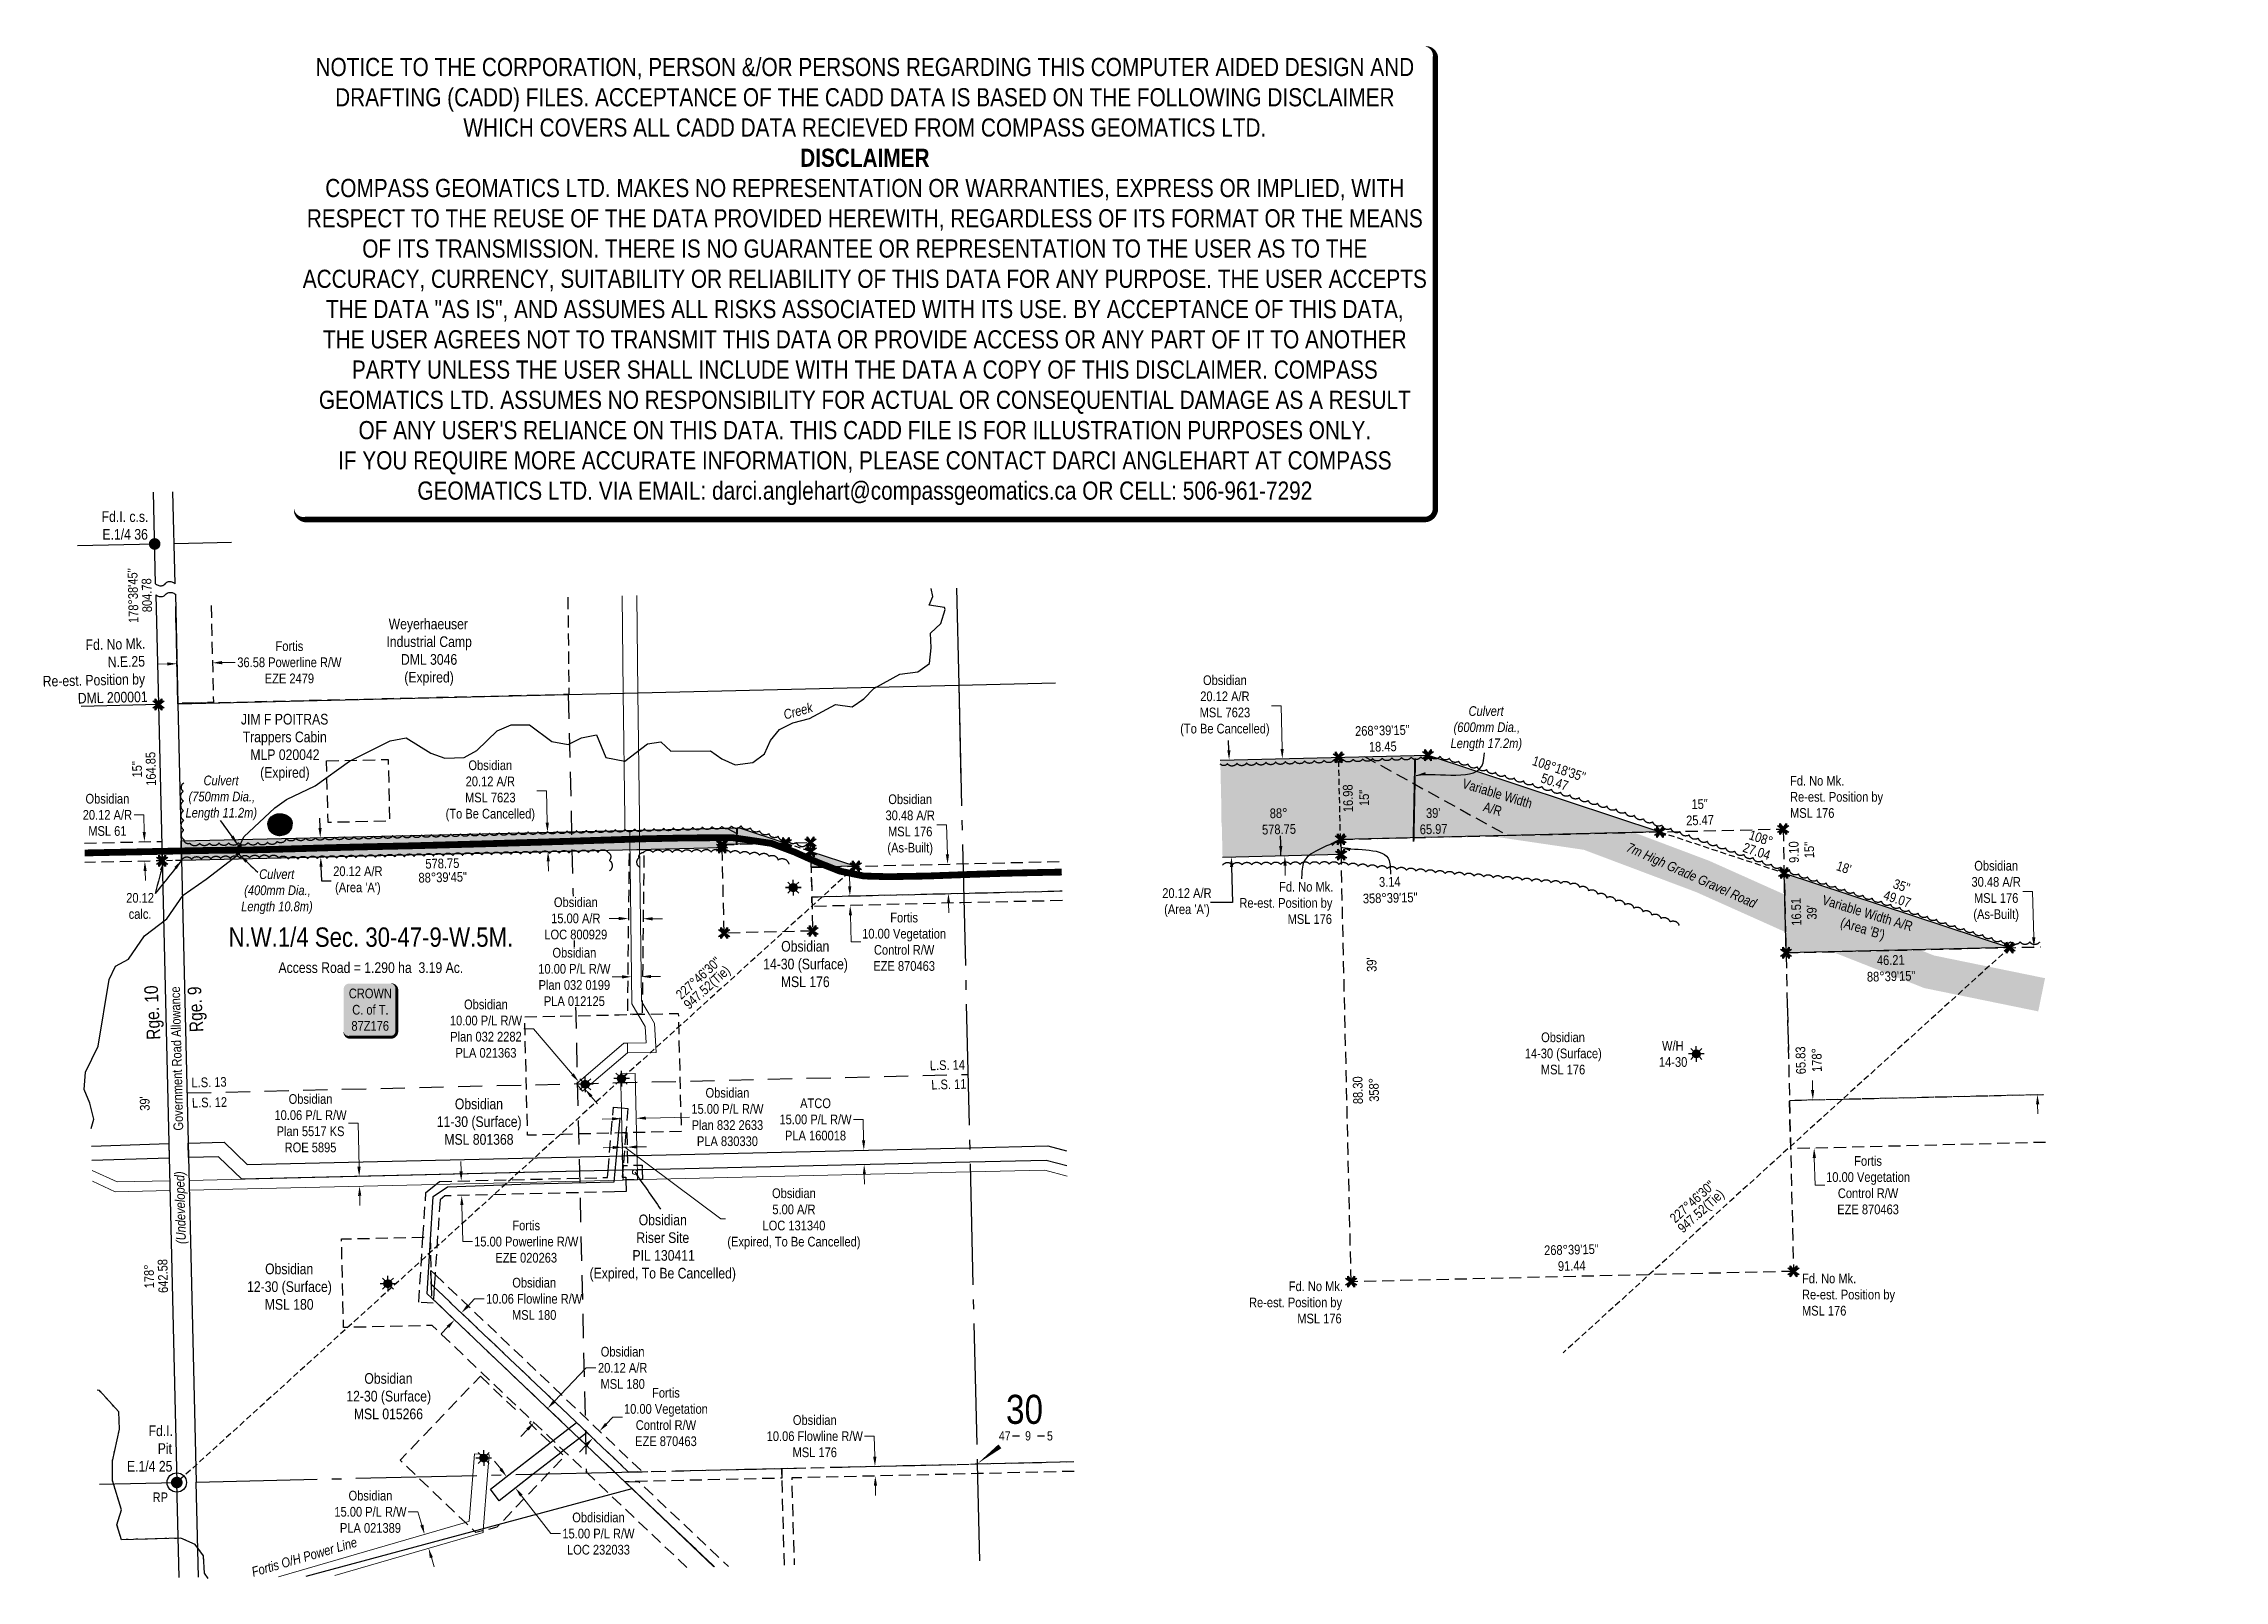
# Model space of a CAD drawing. Extents: x 612509 to 614761, y 5882766 to 5884353.
import ezdxf
from ezdxf.enums import TextEntityAlignment as Align

# ---------------------------------------------------------------- set-up
doc = ezdxf.new("R2010")
doc.units = 0
doc.header["$LTSCALE"] = 5
doc.header["$PDSIZE"] = 0.5
for name, pattern in [('0', [1, 1, 0]), ('foc-ACCESSROAD', [3.75, 2.5, -1.25]), ('foc-FLOWLINE', [3.75, 2.5, -1.25]), ('foc-LSD', [8, 5, -3]), ('foc-QUARTERLINE', [33, 25, -3, 2, -3]), ('foc-TIELINE', [1.875, 1.25, -0.625]), ('foc-TRAV', [1.875, 1.25, -0.625]), ('foc-WHEELTRACKS', [2, 0.4, -1.6])]:
    doc.linetypes.add(name, pattern=pattern)
doc.layers.get('Defpoints').update_dxf_attribs({"color": 9})
for name, color, linetype in [('10', 1, 'Continuous'), ('35', 37, 'Continuous'), ('9', 3, 'Continuous'), ('AS-OWNER', 7, 'Continuous'), ('AS-POWER', 104, 'foc-POWER'), ('AS-ROADS', 254, 'Continuous'), ('AS-SYMBOL', 7, 'Continuous'), ('C-AR', 13, 'foc-ACCESSROAD'), ('C-FLOWLINE', 13, 'foc-FLOWLINE'), ('C-RW', 13, 'Continuous'), ('C-SYMBOL', 7, 'Continuous'), ('C-WS', 13, 'foc-ACCESSROAD'), ('C-WS-S', 8, 'Continuous'), ('D-TXT', 6, 'Continuous'), ('F-EZE', 190, 'foc-FLOWLINE'), ('F-RW', 190, 'Continuous'), ('F-WS', 190, 'foc-ACCESSROAD'), ('L-AREAWORK', 5, 'Continuous'), ('L-BD', 7, 'Continuous'), ('L-MON', 1, 'Continuous'), ('L-QSEC', 8, 'foc-QUARTERLINE'), ('L-ROAD-T', 7, 'Continuous'), ('L-SEC', 7, 'Continuous'), ('L-SECLBL', 7, 'Continuous'), ('L-SECTION-LSD', 7, 'foc-LSD'), ('L-TIE', 7, 'foc-TIELINE'), ('P-CROSSINGS', 250, 'Continuous'), ('P-PROPOSED', 10, 'Continuous'), ('P-PROPOSED-H', 21, 'Continuous'), ('P-TRAV', 4, 'foc-TRAV'), ('P-TXT', 4, 'Continuous'), ('T-BUSH', 110, '0'), ('T-WATER', 160, 'Continuous'), ('T-WATER-P3', 160, 'foc-WHEELTRACKS')]:
    doc.layers.add(name, color=color, linetype=linetype)
for name, color, linetype, lineweight in [('C-AR-T', 13, 'Continuous', 9), ('C-FLOWLINE-T', 13, 'Continuous', 9), ('C-RW-T', 13, 'Continuous', 9), ('C-WS-T', 13, 'Continuous', 9), ('F-EZE-T', 190, 'Continuous', 9), ('F-RW-T', 190, 'Continuous', 9), ('F-WS-T', 190, 'Continuous', 9), ('T-TEXT', 48, 'Continuous', 18)]:
    doc.layers.add(name, color=color, linetype=linetype, lineweight=lineweight)
doc.layers.add('DISCLAIMER', color=7, linetype='Continuous', plot=False)
doc.styles.add('100L', font='ARIALN.TTF', dxfattribs={"height": 11})
doc.styles.add('175L', font='ARIALN.TTF', dxfattribs={"height": 20})
doc.styles.add('80', font='ARIALN.TTF', dxfattribs={"height": 10})
doc.styles.add('80CG', font='ARIALN.TTF', dxfattribs={"height": 10})
doc.styles.add('80L', font='ARIALN.TTF', dxfattribs={"height": 10})
doc.styles.add('80LS', font='ARIALNI.TTF', dxfattribs={"height": 10})
doc.styles.add('Crossing', font='ARIALN.TTF', dxfattribs={"height": 10})
doc.styles.add('foc-LtypeFont', font='ARIALN.TTF', dxfattribs={"height": 7.35})
doc.styles.add('SIMPLEX', font='ARIALN.TTF')
doc.styles.get("Standard").update_dxf_attribs({"font": 'ARIALN.TTF'})
doc.linetypes.add('foc-POWER', pattern='A,6,-1,["P",foc-LtypeFont,S=0.2,R=0,X=-0.625,Y=-0.75],-1.24,4', length=12.24)
doc.linetypes.add('foc-TOPO-flowdirection-NOLINE', pattern='A,0,[">",foc-LtypeFont,S=0.3,R=0,X=0,Y=-0.945],-20,[">",foc-LtypeFont,S=0.3,R=0,X=0,Y=-0.945],0', length=20)
doc.dimstyles.new('Compass 5 000', dxfattribs={"dimscale": 5, "dimtxt": 9, "dimasz": 2, "dimexe": 0.2, "dimexo": 0.0625, "dimgap": 0.5, "dimtad": 0, "dimtih": 1, "dimtoh": 1, "dimzin": 0, "dimdsep": 46, "dimtxsty": '80CG', "dimcen": 0.1, "dimse1": 1, "dimse2": 1, "dimclrd": 256, "dimclrt": 256, "dimaunit": 1, "dimadec": 4, "dimazin": 0, "dimtfac": 0.06, "dimtofl": 0, "dimtmove": 0, "dimatfit": 1, "dimfxl": 0.2, "dimtolj": 1, "dimtzin": 0, "dimlwd": -1, "dimarcsym": 0})

msp = doc.modelspace()

# ---------------------------------------------------------------- texts
at = {"layer": 'AS-POWER', "insert": (612777.793, 5882789.649), "char_height": 9.99611, "width": 112.45733, "attachment_point": 5, "rotation": 16.263576, "style": '80CG'}
msp.add_mtext('\\A1;{\\fArial Narrow|b0|i1|c0|p34;Fortis O/H Power Line}', dxfattribs=at)
at = {"layer": 'C-AR-T', "char_height": 10, "attachment_point": 5, "style": '80CG'}
for s, insert in [('\\A1;Obsidian\\P20.12 A/R\\PMSL 7623\\P(To Be Cancelled)', (613728.619, 5883668.87)), ('\\A1;Obsidian\\P30.48 A/R\\PMSL 176\\P(As-Built)', (613403.561, 5883545.9))]:
    msp.add_mtext(s, dxfattribs=dict(at, insert=insert))
at = {"layer": 'C-SYMBOL', "color": 3, "style": '175L'}
msp.add_text('N.W.1/4 Sec. 30-47-9-W.5M.', height=19.99222, dxfattribs=at).set_placement((612846.554, 5883413.983), align=Align.BOTTOM_CENTER)
at = {"layer": 'C-WS-T', "attachment_point": 1, "style": '100L'}
for s, width, gutter_width, heights, insert, char_height in [('\\pi19.348;Obsidian\\P\\pi0.74692;14-30 (Surface)\\P\\pi19.007;MSL 176', 86.89445, 55, [60.258], (613250.993, 5883426.019), 10.99572), ('\\pi21.539;Obsidian\\P\\pi4.6286;14-30 (Surface)\\P\\pi21.229;MSL 176', 86.89445, 55, [60.258], (614033.701, 5883331.507), 9.99616), ('\\pi32.875;W/H\\P\\pi29.701;14-30', 86.89445, 55, [60.258], (614147.231, 5883322.664), 9.99616), ('\\pi51.186;Obsidian\\P\\pi48.744;Riser Site\\P\\pi44.713;PIL 130411\\P\\pi0.43375;(Expired, To Be Cancelled)', 150.56982, 0, [0], (613071.987, 5883143.363), 10.99572), ('\\pi19.348;Obsidian\\P\\pi0.74692;12-30 (Surface)\\P\\pi19.018;MSL 180', 86.89445, 55, [55.47], (612717.944, 5883092.767), 10.99572), ('\\pi19.348;Obsidian\\P\\pi0.74692;12-30 (Surface)\\P\\pi8.4987;MSL 015266', 86.89445, 55, [58.124], (612820.452, 5882979.623), 10.99572)]:
    msp.add_mtext_dynamic_manual_height_columns(s, width=width, gutter_width=gutter_width, heights=heights, dxfattribs=dict(at, insert=insert, char_height=char_height))
at = {"layer": 'D-TXT', "color": 3, "char_height": 13.9946, "attachment_point": 1, "rotation": 92.932021, "style": '80L'}
for s, width, insert in [('Rge. 10', 73.75526, (612615.215, 5883323.585)), ('Rge. 9', 63.86109, (612659.523, 5883331.499))]:
    msp.add_mtext_dynamic_manual_height_columns(s, width=width, gutter_width=47.5, heights=[0], dxfattribs=dict(at, insert=insert))
at = {"layer": 'F-WS-T', "char_height": 10.99572, "attachment_point": 1, "style": '100L'}
for s, width, insert in [('\\pi2.9633;Weyerhaeuser\\P\\pi0.67188;Industrial Camp\\P\\pi15.635;DML 3046\\P\\pi19.134;(Expired)', 87.83944, (612861.948, 5883758.985)), ('\\pi0.2412;JIM F POITRAS\\P\\pi2.0863;Trappers Cabin\\P\\pi9.9768;MLP 020042\\P\\pi20.106;(Expired)', 89.78326, (612712.083, 5883660.594))]:
    msp.add_mtext_dynamic_manual_height_columns(s, width=width, gutter_width=55, heights=[0], dxfattribs=dict(at, insert=insert))
at = {"layer": 'L-AREAWORK', "color": 5, "style": '100L'}
msp.add_text('Access Road = 1.290 ha  3.19 Ac.', height=10.99578, dxfattribs=at).set_placement((612846.554, 5883389.654), align=Align.BOTTOM_CENTER)
at = {"layer": 'L-BD'}
for s, height, rotation, p in [("178°38'45''", 9.99232, 91.337532, (612600.915, 5883782.779)), ('804.78', 9.9923, 91.337532, (612615.15, 5883783.112)), ('164.85', 9.9923, 91.337532, (612619.228, 5883603.76)), ("15''", 9.9923, 91.337532, (612604.993, 5883603.428)), ('108°', 9.9962, 341.689844, (614282.336, 5883532.195)), ('578.75', 9.9962, 1.346502, (612920.388, 5883506.081)), ('27.04', 9.9962, 341.689844, (614277.861, 5883518.672)), ("18'", 9.9962, 341.689844, (614367.935, 5883501.852)), ('88°39\'45"', 9.9962, 1.346502, (612920.722, 5883491.841)), ("35''", 9.9962, 341.689844, (614427.575, 5883482.939)), ('49.07', 9.9962, 341.689844, (614423.1, 5883469.415)), ("39'", 9.9923, 91.337532, (612612.948, 5883258.061)), ('178°', 9.9923, 91.337532, (612617.465, 5883079.585)), ('642.58', 9.9923, 91.337532, (612631.7, 5883079.917))]:
    msp.add_text(s, height=height, rotation=rotation, dxfattribs=at).set_placement(p, align=Align.MIDDLE_CENTER)
at = {"layer": 'L-BD', "style": '80L'}
for s, height, rotation, p in [("108°18'35''", 9.99616, 341.6898, (614073.726, 5883603.898)), ('50.47', 9.9962, 341.6898, (614069.251, 5883590.374)), ("227°46'30''", 9.99616, 42.2322, (613184.765, 5883387.757)), ('947.52(Tie)', 9.99616, 42.2322, (613194.339, 5883377.21)), ("227°46'30''", 9.99616, 42.2322, (614211.366, 5883156.764)), ('947.52(Tie)', 9.99616, 42.2322, (614220.94, 5883146.217))]:
    msp.add_text(s, height=height, rotation=rotation, dxfattribs=at).set_placement(p, align=Align.MIDDLE)
at = {"layer": 'L-BD'}
for s, p in [('9.10', (614321.46, 5883506.766)), ("15''", (614337.311, 5883511.654)), ('16.51', (614324.022, 5883441.902)), ("39'", (614339.913, 5883448.208)), ("39'", (613885.357, 5883394.193))]:
    msp.add_text(s, height=9.9962, rotation=91.346513, dxfattribs=at).set_placement(p)
at = {"layer": 'L-BD', "attachment_point": 2}
for s, insert, char_height, width, rotation in [('268°39\'15" \\P18.45', (613891.16, 5883648.456), 9.99616, 50.28185, 1.346513), ('16.98\\P15" ', (613850.762, 5883573.267), 9.9962, 23.4737, 91.346513), ('88°\\P578.75', (613783.986, 5883563.015), 9.9962, 50.28185, 1.346502), ("39'\\P65.97", (613943.69, 5883563.195), 9.9962, 50.28185, 1.346513), ('15"\\P25.47', (614218.826, 5883572.429), 9.9962, 50.28185, 1.346513), ('3.14\\P358°39\'15" ', (613898.795, 5883492.132), 9.99616, 37.97461, 1.346513), ('46.21\\P88°39\'15" ', (614416.232, 5883411.235), 9.9962, 25.37017, 1.346513), ('65.83\\P178°', (614318.29, 5883302.555), 9.9962, 25.37017, 91.346513), ('88.30\\P358°', (613860.894, 5883271.7), 9.9962, 23.4737, 91.346513), ('268°39\'15" 91.44', (614086.388, 5883112.126), 9.99616, 25.37017, 1.346513)]:
    msp.add_mtext(s, dxfattribs=dict(at, insert=insert, char_height=char_height, width=width, rotation=rotation))
at = {"layer": 'L-MON', "attachment_point": 1, "style": '100L'}
for s, width, insert, char_height in [('\\pi16.533;Fd.I. c.s.\\P\\pi17.38;E.1/4 36', 62.69536, (612551.914, 5883869.871), 10.9915), ('{\\fArial Narrow|b0|i0|c0|p2;Fd. No Mk.\\PRe-est. Position by\\PMSL 176}', 96.15048, (614312.304, 5883596.537), 9.99616), ('\\pi42.092;{\\fArial Narrow|b0|i0|c0|p2;Fd. No Mk.\\P\\pi1.0165;Re-est. Position by\\P\\pi47.677; MSL 176}', 96.15048, (613742.543, 5883486.978), 9.99616), ('{\\fArial Narrow|b0|i0|c0|p2;Fd. No Mk.\\PRe-est. Position by\\PMSL 176}', 96.15048, (614324.657, 5883082.416), 9.99616), ('\\pi42.092;{\\fArial Narrow|b0|i0|c0|p2;Fd. No Mk.\\P\\pi1.0165;Re-est. Position by\\P\\pi47.677; MSL 176}', 96.15048, (613752.524, 5883074.301), 9.99616), ('\\pi23.453;Fd.I.\\P\\pi32.862;Pit\\P\\pi1.125;E.1/4 25', 46.5155, (612593.528, 5882925.541), 10.9915)]:
    msp.add_mtext_dynamic_manual_height_columns(s, width=width, gutter_width=55, heights=[0], dxfattribs=dict(at, insert=insert, char_height=char_height))
at = {"layer": 'L-MON', "insert": (612455.081, 5883735.1), "char_height": 10.9915, "attachment_point": 1, "rotation": 1.349183, "style": '100L'}
msp.add_mtext_dynamic_manual_height_columns('\\pi96.739;Fd. No Mk.\\P\\pi119.15;N.E.25\\P\\pi51.574;Re-est. Position by\\P\\pi87.36;DML 200001', width=156.18022, gutter_width=55, heights=[0], dxfattribs=at)
at = {"layer": 'L-ROAD-T', "style": '80L'}
msp.add_text('Government Road Allowance', height=9.99611, rotation=91.346311, dxfattribs=at).set_placement((612646.014, 5883304.548), align=Align.MIDDLE_CENTER)
at = {"layer": 'L-SECTION-LSD', "style": '100L'}
for s, p in [('L.S. 13', (612661.363, 5883274.675)), ('L.S. 14', (613424, 5883292.408)), ('L.S. 11', (613425.462, 5883272.497)), ('L.S. 12', (612661.847, 5883253.846))]:
    msp.add_text(s, height=10, rotation=1.356207, dxfattribs=at).set_placement(p)
at = {"layer": 'P-TXT', "insert": (614007.563, 5883570.263), "char_height": 9.99616, "attachment_point": 5, "rotation": 343.089191, "style": '80CG'}
msp.add_mtext('\\A1;Variable Width\\PA/R', dxfattribs=at)
at = {"layer": 'P-TXT', "attachment_point": 5, "style": '80CG'}
for s, insert, char_height in [('\\A1;20.12 \\Pcalc.', (612608.184, 5883462.128), 9.9962), ("\\A1;20.12 A/R\\P(Area 'A')", (613689.392, 5883465.613), 9.99616)]:
    msp.add_mtext(s, dxfattribs=dict(at, insert=insert, char_height=char_height))
at = {"layer": 'P-TXT', "insert": (614389.425, 5883445.348), "char_height": 9.99616, "width": 96.6795, "attachment_point": 5, "rotation": 343.089191, "style": '80CG'}
msp.add_mtext("\\A1;Variable Width A/R\\P(Area 'B')", dxfattribs=at)
at = {"layer": 'T-TEXT', "style": '80LS'}
msp.add_text('(Undeveloped)', height=9.99611, rotation=91.346311, dxfattribs=at).set_placement((612649.636, 5883150.463), align=Align.MIDDLE_CENTER)
at = {"layer": 'T-TEXT', "char_height": 9.99616, "attachment_point": 1, "style": '100L'}
for s, insert in [('\\pi33.481;{\\fArial Narrow|b0|i1|c0|p34;Culvert\\P\\pi18.02;(600mm Dia.,\\P\\pi14.914;Length 17.2m)}', (613946.782, 5883668.49)), ('\\pi33.481;{\\fArial Narrow|b0|i1|c0|p34;Culvert\\P\\pi18.02;(750mm Dia.,\\P\\pi14.914;Length 11.2m)}', (612640.222, 5883596.831)), ('\\pi33.481;{\\fArial Narrow|b0|i1|c0|p34;Culvert\\P\\pi18.02;(400mm Dia.,\\P\\pi14.914;Length 10.8m)}', (612697.698, 5883500.025))]:
    msp.add_mtext_dynamic_manual_height_columns(s, width=102.63798, gutter_width=55, heights=[0], dxfattribs=dict(at, insert=insert))
at = {"layer": 'T-TEXT', "insert": (614145.755, 5883528.44), "char_height": 9.99616, "attachment_point": 1, "rotation": 335.87102, "style": '100L'}
msp.add_mtext_dynamic_manual_height_columns('\\pi0.77349;{\\fArial Narrow|b0|i1|c0|p34;7m High Grade Gravel Road}', width=145.8367, gutter_width=55, heights=[0], dxfattribs=at)
at = {"layer": 'T-WATER', "insert": (613271.179, 5883664.159), "char_height": 9.99616, "attachment_point": 1, "rotation": 15.436962, "style": '100L'}
msp.add_mtext_dynamic_manual_height_columns('\\pi0.5742;{\\fArial Narrow|b0|i1|c0|p34;Creek}', width=31.25962, gutter_width=55, heights=[0], dxfattribs=at)

# ---------------------------------------------------------------- blocks, each defined once
blk = doc.blocks.new('L-SECLBL')
at = {"layer": '9', "color": 7}
for p, q in [((-5.1, -27.8), (-12.3, -27.8)), ((20.7, -27.8), (13.5, -27.8))]:
    blk.add_line(p, q, dxfattribs=at)
at = {"layer": '10', "color": 2, "style": 'SIMPLEX'}
blk.add_attdef('SEC', text='', height=30, dxfattribs=at).set_placement((0, 0), align=Align.MIDDLE)
at = {"layer": '10', "color": 5, "style": '80L'}
blk.add_attdef('RGE', text='', height=9.5, dxfattribs=at).set_placement((3.6, -27.4), align=Align.MIDDLE_CENTER)
blk.add_attdef('TWP', text='', height=9.5, dxfattribs=at).set_placement((-14.4, -27.4), align=Align.MIDDLE_RIGHT)
blk.add_attdef('MER', text='', height=9.5, dxfattribs=at).set_placement((23.2, -27.4), align=Align.MIDDLE_LEFT)
blk = doc.blocks.new('*D512')
at = {"layer": 'C-AR-T', "transparency": 16777216}
for p, q in [((613102.6, 5883449.2), (613092.6, 5883449.3)), ((613137.6, 5883448.9), (613147.6, 5883448.8))]:
    blk.add_line(p, q, dxfattribs=at)
for points in [[(613102.6, 5883450.9), (613102.6, 5883447.5), (613112.6, 5883449.1)], [(613137.6, 5883450.6), (613137.6, 5883447.2), (613127.6, 5883449)]]:
    blk.add_solid(points, dxfattribs=at)
at = {"layer": 'Defpoints', "color": 0, "transparency": 16777216}
for p in [(613112.8, 5883475.7), (613127.8, 5883475.6), (613127.6, 5883449)]:
    blk.add_point(p, dxfattribs=at)
at = {"layer": 'C-AR-T', "transparency": 16777216, "insert": (613058.2, 5883449.3), "char_height": 10, "attachment_point": 5, "style": '80CG', "bg_fill": 3, "box_fill_scale": 1.1, "bg_fill_color": 256, "bg_fill_true_color": 13158600, "bg_fill_transparency": 0}
blk.add_mtext('\\A1;Obsidian\\P15.00 A/R\\PLOC 800929', dxfattribs=at)
blk = doc.blocks.new('*D513')
at = {"layer": 'C-AR-T', "transparency": 16777216}
for p, q in [((613096.3, 5883212.6), (613086.3, 5883212.4)), ((613106.2, 5883212.9), (613111.3, 5883213)), ((613108.8, 5883212.9), (613207.9, 5883138.9)), ((613121.3, 5883213.2), (613131.3, 5883213.5)), ((613207.9, 5883138.9), (613212.9, 5883138.9))]:
    blk.add_line(p, q, dxfattribs=at)
for points in [[(613121.2, 5883214.9), (613121.3, 5883211.6), (613111.3, 5883213)], [(613096.2, 5883214.3), (613096.3, 5883211), (613106.2, 5883212.9)]]:
    blk.add_solid(points, dxfattribs=at)
at = {"layer": 'Defpoints', "color": 0, "transparency": 16777216}
for p in [(613106.2, 5883215.9), (613111.2, 5883216), (613111.3, 5883213)]:
    blk.add_point(p, dxfattribs=at)
at = {"layer": 'C-AR-T', "transparency": 16777216, "insert": (613283.5, 5883138.9), "char_height": 10, "attachment_point": 5, "style": '80CG'}
blk.add_mtext('\\A1;Obsidian\\P5.00 A/R\\PLOC 131340\\P(Expired, To Be Cancelled)', dxfattribs=at)
blk = doc.blocks.new('*D514')
at = {"layer": 'C-AR-T', "transparency": 16777216}
for p, q in [((613036, 5882950.4), (613068.8, 5882985)), ((613068.8, 5882985), (613078.8, 5882985)), ((613008.3, 5882921.3), (613001.4, 5882914.1))]:
    blk.add_line(p, q, dxfattribs=at)
for points in [[(613034.8, 5882951.6), (613037.2, 5882949.3), (613029.1, 5882943.2)], [(613007.1, 5882922.5), (613009.5, 5882920.2), (613015.2, 5882928.6)]]:
    blk.add_solid(points, dxfattribs=at)
at = {"layer": 'Defpoints', "color": 0, "transparency": 16777216}
for p in [(613004, 5882967.1), (612990, 5882952.5), (613029.1, 5882943.2)]:
    blk.add_point(p, dxfattribs=at)
at = {"layer": 'C-AR-T', "transparency": 16777216, "insert": (613106.6, 5882985), "char_height": 10, "attachment_point": 5, "style": '80CG'}
blk.add_mtext('\\A1;Obsidian\\P20.12 A/R\\PMSL 180', dxfattribs=at)
blk = doc.blocks.new('*D515')
at = {"layer": 'C-AR-T', "transparency": 16777216}
for p, q in [((613027.9, 5883581), (613017.9, 5883581)), ((613028.7, 5883548.3), (613027.9, 5883581)), ((613029.7, 5883508.2), (613030, 5883498.2))]:
    blk.add_line(p, q, dxfattribs=at)
for points in [[(613030.4, 5883548.3), (613027, 5883548.3), (613029, 5883538.3)], [(613031.4, 5883508.2), (613028.1, 5883508.1), (613029.5, 5883518.2)]]:
    blk.add_solid(points, dxfattribs=at)
at = {"layer": 'Defpoints', "color": 0, "transparency": 16777216}
for p in [(613028.4, 5883538.3), (613028.9, 5883518.2), (613029.5, 5883518.2)]:
    blk.add_point(p, dxfattribs=at)
at = {"layer": 'C-AR-T', "transparency": 16777216, "insert": (612969.9, 5883581), "char_height": 10, "attachment_point": 5, "style": '80CG'}
blk.add_mtext('\\A1;Obsidian\\P20.12 A/R\\PMSL 7623\\P(To Be Cancelled)', dxfattribs=at)
blk = doc.blocks.new('*D516')
at = {"layer": 'C-AR-T', "transparency": 16777216}
for p, q in [((612612.1, 5883556.2), (612602.1, 5883556.2)), ((612612.5, 5883538.5), (612612.1, 5883556.2)), ((612613.4, 5883498.4), (612613.6, 5883488.4))]:
    blk.add_line(p, q, dxfattribs=at)
for points in [[(612614.1, 5883538.5), (612610.8, 5883538.5), (612612.7, 5883528.5)], [(612615, 5883498.4), (612611.7, 5883498.3), (612613.1, 5883508.4)]]:
    blk.add_solid(points, dxfattribs=at)
at = {"layer": 'Defpoints', "color": 0, "transparency": 16777216}
for p in [(612570.8, 5883527.6), (612571.3, 5883507.4), (612612.7, 5883528.5)]:
    blk.add_point(p, dxfattribs=at)
at = {"layer": 'C-AR-T', "transparency": 16777216, "insert": (612574.4, 5883556.2), "char_height": 10, "attachment_point": 5, "style": '80CG'}
blk.add_mtext('\\A1;Obsidian\\P20.12 A/R\\PMSL 61', dxfattribs=at)
blk = doc.blocks.new('*D517')
at = {"layer": 'C-FLOWLINE-T', "transparency": 16777216}
for p, q in [((612946.9, 5883049.1), (612953.7, 5883056.3)), ((612953.7, 5883056.3), (612963.7, 5883056.3)), ((612926.1, 5883027.3), (612919.3, 5883020.1))]:
    blk.add_line(p, q, dxfattribs=at)
for points in [[(612924.9, 5883028.5), (612927.4, 5883026.2), (612933, 5883034.6)], [(612945.6, 5883050.2), (612948.1, 5883047.9), (612940, 5883041.8)]]:
    blk.add_solid(points, dxfattribs=at)
at = {"layer": 'Defpoints', "color": 0, "transparency": 16777216}
for p in [(612940, 5883041.8), (612953.1, 5883015.5), (612960, 5883022.7)]:
    blk.add_point(p, dxfattribs=at)
at = {"layer": 'C-FLOWLINE-T', "transparency": 16777216, "insert": (613015.2, 5883056.3), "char_height": 10, "attachment_point": 5, "style": '80CG'}
blk.add_mtext('\\A1;Obsidian\\P10.06 Flowline R/W\\PMSL 180', dxfattribs=at)
blk = doc.blocks.new('*D518')
at = {"layer": 'C-FLOWLINE-T', "transparency": 16777216}
for p, q in [((613366.5, 5882914.4), (613356.5, 5882914.4)), ((613367, 5882893.4), (613366.5, 5882914.4)), ((613367.7, 5882863.3), (613367.9, 5882853.3))]:
    blk.add_line(p, q, dxfattribs=at)
for points in [[(613368.7, 5882893.4), (613365.3, 5882893.3), (613367.2, 5882883.4)], [(613369.4, 5882863.4), (613366, 5882863.3), (613367.5, 5882873.3)]]:
    blk.add_solid(points, dxfattribs=at)
at = {"layer": 'Defpoints', "color": 0, "transparency": 16777216}
for p in [(613327.1, 5882882.5), (613367.2, 5882883.4), (613327.3, 5882872.4)]:
    blk.add_point(p, dxfattribs=at)
at = {"layer": 'C-FLOWLINE-T', "transparency": 16777216, "insert": (613305, 5882914.4), "char_height": 10, "attachment_point": 5, "style": '80CG'}
blk.add_mtext('\\A1;Obsidian\\P10.06 Flowline R/W\\PMSL 176', dxfattribs=at)
blk = doc.blocks.new('*D519')
at = {"layer": 'C-RW-T', "transparency": 16777216}
for p, q in [((612980.6, 5882880.7), (612974.4, 5882888.6)), ((613002, 5882853), (613032.5, 5882813.8)), ((613032.5, 5882813.8), (613042.5, 5882813.8))]:
    blk.add_line(p, q, dxfattribs=at)
for points in [[(612981.9, 5882881.7), (612979.3, 5882879.6), (612986.7, 5882872.8)], [(613003.3, 5882854.1), (613000.7, 5882852), (612995.9, 5882860.9)]]:
    blk.add_solid(points, dxfattribs=at)
at = {"layer": 'Defpoints', "color": 0, "transparency": 16777216}
for p in [(613019.4, 5882898.1), (613028.5, 5882886.3), (612986.7, 5882872.8)]:
    blk.add_point(p, dxfattribs=at)
at = {"layer": 'C-RW-T', "transparency": 16777216, "insert": (613081.6, 5882813.8), "char_height": 10, "attachment_point": 5, "style": '80CG'}
blk.add_mtext('\\A1;Obdisidian\\P15.00 P/L R/W\\PLOC 232033', dxfattribs=at)
blk = doc.blocks.new('*D520')
at = {"layer": 'C-RW-T', "transparency": 16777216}
for p, q in [((613105.8, 5883388.9), (613095.8, 5883388.8)), ((613135.8, 5883389.3), (613145.8, 5883389.4))]:
    blk.add_line(p, q, dxfattribs=at)
for points in [[(613105.8, 5883390.6), (613105.8, 5883387.2), (613115.8, 5883389)], [(613135.8, 5883390.9), (613135.8, 5883387.6), (613125.8, 5883389.2)]]:
    blk.add_solid(points, dxfattribs=at)
at = {"layer": 'Defpoints', "color": 0, "transparency": 16777216}
for p in [(613115.8, 5883389), (613115.8, 5883386), (613125.8, 5883386.1)]:
    blk.add_point(p, dxfattribs=at)
at = {"layer": 'C-RW-T', "transparency": 16777216, "insert": (613056.7, 5883388.8), "char_height": 10, "attachment_point": 5, "style": '80CG', "bg_fill": 3, "box_fill_scale": 1.1, "bg_fill_color": 256, "bg_fill_true_color": 13158600, "bg_fill_transparency": 0}
blk.add_mtext('\\A1;Obsidian\\P10.00 P/L R/W\\PPlan 032 0199\\PPLA 012125', dxfattribs=at)
blk = doc.blocks.new('*D521')
at = {"layer": 'C-RW-T', "transparency": 16777216}
for p, q in [((613014.5, 5883335.4), (613004.5, 5883335.4)), ((613054.7, 5883288.2), (613014.5, 5883335.4)), ((613074.2, 5883265.4), (613080.7, 5883257.8))]:
    blk.add_line(p, q, dxfattribs=at)
for points in [[(613056, 5883289.3), (613053.5, 5883287.1), (613061.2, 5883280.6)], [(613075.5, 5883266.5), (613072.9, 5883264.4), (613067.7, 5883273)]]:
    blk.add_solid(points, dxfattribs=at)
at = {"layer": 'Defpoints', "color": 0, "transparency": 16777216}
for p in [(613077.8, 5883294.7), (613084.2, 5883287.1), (613061.2, 5883280.6)]:
    blk.add_point(p, dxfattribs=at)
at = {"layer": 'C-RW-T', "transparency": 16777216, "insert": (612965.4, 5883335.4), "char_height": 10, "attachment_point": 5, "style": '80CG', "bg_fill": 3, "box_fill_scale": 1.1, "bg_fill_color": 256, "bg_fill_true_color": 13158600, "bg_fill_transparency": 0}
blk.add_mtext('\\A1;Obsidian\\P10.00 P/L R/W\\PPlan 032 2282\\PPLA 021363', dxfattribs=at)
blk = doc.blocks.new('*D522')
at = {"layer": 'C-RW-T', "transparency": 16777216}
for p, q in [((613095.6, 5883242.2), (613085.6, 5883242)), ((613130.6, 5883243), (613175.7, 5883244.1))]:
    blk.add_line(p, q, dxfattribs=at)
for points in [[(613095.5, 5883243.9), (613095.6, 5883240.6), (613105.6, 5883242.5)], [(613130.5, 5883244.7), (613130.6, 5883241.4), (613120.6, 5883242.8)]]:
    blk.add_solid(points, dxfattribs=at)
at = {"layer": 'Defpoints', "color": 0, "transparency": 16777216}
for p in [(613104.8, 5883276.1), (613119.8, 5883276.5), (613120.6, 5883242.8)]:
    blk.add_point(p, dxfattribs=at)
at = {"layer": 'C-RW-T', "transparency": 16777216, "insert": (613214.8, 5883244.1), "char_height": 10, "attachment_point": 5, "style": '80CG'}
blk.add_mtext('\\A1;Obsidian\\P15.00 P/L R/W\\PPlan 832 2633\\PPLA 830330', dxfattribs=at)
blk = doc.blocks.new('*D523')
at = {"layer": 'C-RW-T', "transparency": 16777216}
for p, q in [((612895.2, 5882836.3), (612885.2, 5882836.3)), ((612899.2, 5882822.6), (612895.2, 5882836.3)), ((612909, 5882789), (612911.8, 5882779.4))]:
    blk.add_line(p, q, dxfattribs=at)
for points in [[(612900.8, 5882823.1), (612897.6, 5882822.2), (612902, 5882813)], [(612910.6, 5882789.5), (612907.4, 5882788.6), (612906.2, 5882798.6)]]:
    blk.add_solid(points, dxfattribs=at)
at = {"layer": 'Defpoints', "color": 0, "transparency": 16777216}
for p in [(612902, 5882813), (612912.9, 5882816.2), (612917.1, 5882801.8)]:
    blk.add_point(p, dxfattribs=at)
at = {"layer": 'C-RW-T', "transparency": 16777216, "insert": (612846.1, 5882836.3), "char_height": 10, "attachment_point": 5, "style": '80CG'}
blk.add_mtext('\\A1;Obsidian\\P15.00 P/L R/W\\PPLA 021389', dxfattribs=at)
blk = doc.blocks.new('*D524')
at = {"layer": 'C-RW-T', "transparency": 16777216}
for p, q in [((612833.3, 5883237.7), (612823.3, 5883237.7)), ((612834.3, 5883192.8), (612833.3, 5883237.7)), ((612835, 5883162.7), (612835.2, 5883152.7))]:
    blk.add_line(p, q, dxfattribs=at)
for points in [[(612836, 5883192.8), (612832.6, 5883192.7), (612834.5, 5883182.8)], [(612836.7, 5883162.8), (612833.3, 5883162.7), (612834.8, 5883172.7)]]:
    blk.add_solid(points, dxfattribs=at)
at = {"layer": 'Defpoints', "color": 0, "transparency": 16777216}
for p in [(612816.1, 5883182.3), (612816.3, 5883172.3), (612834.5, 5883182.8)]:
    blk.add_point(p, dxfattribs=at)
at = {"layer": 'C-RW-T', "transparency": 16777216, "insert": (612784.2, 5883237.7), "char_height": 10, "attachment_point": 5, "style": '80CG'}
blk.add_mtext('\\A1;Obsidian\\P10.06 P/L R/W\\PPlan 5517 KS\\PROE 5895', dxfattribs=at)
blk = doc.blocks.new('*D525')
at = {"layer": 'Defpoints', "color": 0, "transparency": 16777216}
for p in [(612645, 5883768.2), (612681.6, 5883769), (612682.9, 5883713.3)]:
    blk.add_point(p, dxfattribs=at)
at = {"layer": 'F-EZE-T', "transparency": 16777216}
for p, q in [((612636.3, 5883712.2), (612626.3, 5883711.9)), ((612692.9, 5883713.5), (612706.4, 5883713.8))]:
    blk.add_line(p, q, dxfattribs=at)
for points in [[(612636.3, 5883713.8), (612636.4, 5883710.5), (612646.3, 5883712.4)], [(612692.9, 5883715.2), (612693, 5883711.8), (612682.9, 5883713.3)]]:
    blk.add_solid(points, dxfattribs=at)
at = {"layer": 'F-EZE-T', "transparency": 16777216, "insert": (612762.4, 5883713.8), "char_height": 10, "attachment_point": 5, "style": '80CG'}
blk.add_mtext('\\A1;Fortis\\P36.58 Powerline R/W\\PEZE 2479', dxfattribs=at)
blk = doc.blocks.new('*D526')
at = {"layer": 'Defpoints', "color": 0, "transparency": 16777216}
for p in [(613341.6, 5883462.6), (613391.6, 5883473.9), (613391.8, 5883463.9)]:
    blk.add_point(p, dxfattribs=at)
at = {"layer": 'F-EZE-T', "transparency": 16777216}
for p, q in [((613341.1, 5883482.6), (613340.8, 5883492.6)), ((613341.8, 5883452.6), (613342.5, 5883425.1)), ((613342.5, 5883425.1), (613352.5, 5883425.1))]:
    blk.add_line(p, q, dxfattribs=at)
for points in [[(613342.8, 5883482.6), (613339.4, 5883482.5), (613341.3, 5883472.6)], [(613343.5, 5883452.6), (613340.2, 5883452.6), (613341.6, 5883462.6)]]:
    blk.add_solid(points, dxfattribs=at)
at = {"layer": 'F-EZE-T', "transparency": 16777216, "insert": (613397.3, 5883425.1), "char_height": 10, "attachment_point": 5, "style": '80CG'}
blk.add_mtext('\\A1;Fortis\\P10.00 Vegetation\\PControl R/W\\PEZE 870463', dxfattribs=at)
blk = doc.blocks.new('*D527')
at = {"layer": 'Defpoints', "color": 0, "transparency": 16777216}
for p in [(613035.2, 5883180.4), (612940.3, 5883163.1), (613035.6, 5883165.4)]:
    blk.add_point(p, dxfattribs=at)
at = {"layer": 'F-EZE-T', "transparency": 16777216}
for p, q in [((612939.7, 5883188.1), (612939.5, 5883198.1)), ((612940.5, 5883153.1), (612941.4, 5883115.4)), ((612941.4, 5883115.4), (612951.4, 5883115.4))]:
    blk.add_line(p, q, dxfattribs=at)
for points in [[(612941.4, 5883188.2), (612938, 5883188.1), (612939.9, 5883178.1)], [(612942.2, 5883153.2), (612938.9, 5883153.1), (612940.3, 5883163.1)]]:
    blk.add_solid(points, dxfattribs=at)
at = {"layer": 'F-EZE-T', "transparency": 16777216, "insert": (613007, 5883115.4), "char_height": 10, "attachment_point": 5, "style": '80CG'}
blk.add_mtext('\\A1;Fortis\\P15.00 Powerline R/W\\PEZE 020263', dxfattribs=at)
blk = doc.blocks.new('*D528')
at = {"layer": 'Defpoints', "color": 0, "transparency": 16777216}
for p in [(613082.7, 5882919.7), (613101.4, 5882888.1), (613108.3, 5882895.4)]:
    blk.add_point(p, dxfattribs=at)
at = {"layer": 'F-EZE-T', "transparency": 16777216}
for p, q in [((613089.6, 5882927), (613096.5, 5882934.2)), ((613096.5, 5882934.2), (613106.5, 5882934.2)), ((613068.9, 5882905.2), (613062.1, 5882898))]:
    blk.add_line(p, q, dxfattribs=at)
for points in [[(613088.4, 5882928.1), (613090.8, 5882925.8), (613082.7, 5882919.7)], [(613067.7, 5882906.4), (613070.2, 5882904.1), (613075.8, 5882912.5)]]:
    blk.add_solid(points, dxfattribs=at)
at = {"layer": 'F-EZE-T', "transparency": 16777216, "insert": (613151.3, 5882934.2), "char_height": 10, "attachment_point": 5, "style": '80CG'}
blk.add_mtext('\\A1;Fortis\\P10.00 Vegetation\\PControl R/W\\PEZE 870463', dxfattribs=at)
blk = doc.blocks.new('*D529')
at = {"layer": 'Defpoints', "color": 0, "transparency": 16777216}
for p in [(613355.7, 5883209.9), (613363, 5883210.1), (613363.4, 5883195.1)]:
    blk.add_point(p, dxfattribs=at)
at = {"layer": 'F-RW-T', "transparency": 16777216}
for p, q in [((613354.9, 5883241.6), (613344.9, 5883241.6)), ((613355.4, 5883219.9), (613354.9, 5883241.6)), ((613356.2, 5883184.9), (613356.5, 5883174.9))]:
    blk.add_line(p, q, dxfattribs=at)
for points in [[(613357.1, 5883219.9), (613353.8, 5883219.9), (613355.7, 5883209.9)], [(613357.9, 5883184.9), (613354.6, 5883184.9), (613356, 5883194.9)]]:
    blk.add_solid(points, dxfattribs=at)
at = {"layer": 'F-RW-T', "transparency": 16777216, "insert": (613305.8, 5883241.6), "char_height": 10, "attachment_point": 5, "style": '80CG'}
blk.add_mtext('\\A1;ATCO\\P15.00 P/L R/W\\PPLA 160018', dxfattribs=at)
blk = doc.blocks.new('*U511')
h = blk.add_hatch(color=255)
edge = h.paths.add_edge_path()
edge.add_line((-21.5, -28.5), (21.5, -28.5))
edge.add_arc((21.5, -22.5), 6, 270, 360)
edge.add_line((27.5, -22.5), (27.5, 21))
edge.add_arc((21.5, 21), 6, 0, 90)
edge.add_line((21.5, 27), (-21.5, 27))
edge.add_arc((-21.5, 21), 6, 90, 180)
edge.add_line((-27.5, 21), (-27.5, -22.5))
edge.add_arc((-21.5, -22.5), 6, 180, 270)
at = {"color": 14, "flags": 128}
blk.add_lwpolyline([(-21.5, -28.5, 3, 3, 0), (21.5, -28.5, 3, 3, 0.414214), (27.5, -22.5, 3, 3, 0), (27.5, 21, 3, 0, 0.414214), (21.5, 27, 0, 0, 0), (-21.5, 27, 0, 0, 0.414214), (-27.5, 21, 0, 0, 0), (-27.5, -22.5, 0, 3, 0.414214)], format="xyseb", close=True, dxfattribs=at)
at = {"color": 14, "style": '80'}
blk.add_attdef('ENTER_TEXT_001', (-26.8, -4.9), '', height=10, dxfattribs=at)
blk = doc.blocks.new('GAS')
h = blk.add_hatch(color=255)
h.dxf.hatch_style = 1
edge = h.paths.add_edge_path()
edge.add_arc((0, 0), 0.9, 0, 360)
for p, q in [((-0.81, 0), (-1.62, 0)), ((-0.57, 0.57), (-1.14, 1.14)), ((0, 0.81), (0, 1.62)), ((0.57, 0.57), (1.14, 1.14)), ((1.62, 0), (0.81, 0)), ((-0.57, -0.57), (-1.14, -1.14)), ((0, -0.81), (0, -1.62)), ((1.14, -1.14), (0.57, -0.57))]:
    blk.add_line(p, q)
blk.add_circle((0, 0), 0.8)
blk = doc.blocks.new('TEMP')
h = blk.add_hatch(color=255)
h.dxf.hatch_style = 1
h.paths.add_polyline_path([(0, 0.25), (-0.67, 1.15), (-0.67, 0.67), (-1.15, 0.67), (-0.25, 0), (-1.15, -0.67), (-0.67, -0.67), (-0.67, -1.15), (0, -0.25), (0.67, -1.15), (0.67, -0.67), (1.15, -0.67), (0.25, 0), (1.15, 0.67), (0.67, 0.67), (0.67, 1.15)])
h.paths.add_polyline_path([(0.57, 0.85), (0.57, 0.57), (0.85, 0.57), (0.08, 0), (0.85, -0.57), (0.57, -0.57), (0.57, -0.85), (0, -0.08), (-0.57, -0.85), (-0.57, -0.57), (-0.85, -0.57), (-0.08, 0), (-0.85, 0.57), (-0.57, 0.57), (-0.57, 0.85), (0, 0.08)], flags=16)
h = blk.add_hatch(color=1)
h.dxf.hatch_style = 1
h.paths.add_polyline_path([(0, 0.08), (-0.57, 0.85), (-0.57, 0.57), (-0.85, 0.57), (-0.08, 0), (-0.85, -0.57), (-0.57, -0.57), (-0.57, -0.85), (0, -0.08), (0.57, -0.85), (0.57, -0.57), (0.85, -0.57), (0.08, 0), (0.85, 0.57), (0.57, 0.57), (0.57, 0.85)])
at = {"color": 1}
for p, q in [((-0.08, 0), (0.08, 0)), ((0, 0.08), (0, -0.08))]:
    blk.add_line(p, q, dxfattribs=at)
at = {"color": 255, "flags": 128}
blk.add_lwpolyline([(-0.25, 0), (-1.15, 0.67), (-0.67, 0.67), (-0.67, 1.15), (0, 0.25), (0.67, 1.15), (0.67, 0.67), (1.15, 0.67), (0.25, 0), (1.15, -0.67), (0.67, -0.67), (0.67, -1.15), (0, -0.25), (-0.67, -1.15), (-0.67, -0.67), (-1.15, -0.67)], close=True, dxfattribs=at)
at = {"color": 1, "flags": 128}
blk.add_lwpolyline([(-0.08, 0), (-0.85, 0.57), (-0.57, 0.57), (-0.57, 0.85), (0, 0.08), (0.57, 0.85), (0.57, 0.57), (0.85, 0.57), (0.08, 0), (0.85, -0.57), (0.57, -0.57), (0.57, -0.85), (0, -0.08), (-0.57, -0.85), (-0.57, -0.57), (-0.85, -0.57)], close=True, dxfattribs=at)
blk = doc.blocks.new('fdia')
at = {"color": 255, "const_width": 1}
blk.add_lwpolyline([(-0.5, 0, 1), (0.5, 0, 1)], format="xyb", close=True, dxfattribs=at)
blk = doc.blocks.new('Fdiaa')
blk.add_blockref('fdia', (0, 0))
blk = doc.blocks.new('fdib')
at = {"color": 1, "const_width": 1.6}
blk.add_lwpolyline([(-0.4, 0, 1), (0.4, 0, 1)], format="xyb", close=True, dxfattribs=at)
at = {"color": 1}
blk.add_circle((0, 0), 0.8, dxfattribs=at)
blk = doc.blocks.new('Fdibb')
blk.add_blockref('fdib', (0, 0))
blk = doc.blocks.new('fdicc')
for name in ['Fdibb', 'Fdiaa']:
    blk.add_blockref(name, (0, 0))
blk = doc.blocks.new('FDI')
blk.add_blockref('fdicc', (0, 0))
blk = doc.blocks.new('*D531')
at = {"layer": 'Defpoints', "color": 0, "transparency": 16777216}
for p in [(614759.7, 5883272.6), (614760.9, 5883222.6), (614337.2, 5883211.9)]:
    blk.add_point(p, dxfattribs=at)
at = {"layer": 'F-EZE-T', "transparency": 16777216}
for p, q in [((614335.6, 5883272), (614335.4, 5883282)), ((614337.4, 5883201.9), (614338.1, 5883173.7)), ((614338.1, 5883173.7), (614348.1, 5883173.7))]:
    blk.add_line(p, q, dxfattribs=at)
for points in [[(614337.3, 5883272), (614334, 5883271.9), (614335.9, 5883262)], [(614339.1, 5883202), (614335.7, 5883201.9), (614337.2, 5883211.9)]]:
    blk.add_solid(points, dxfattribs=at)
at = {"layer": 'F-EZE-T', "transparency": 16777216, "insert": (614392.9, 5883173.7), "char_height": 10, "attachment_point": 5, "style": '80CG'}
blk.add_mtext('\\A1;Fortis\\P10.00 Vegetation\\PControl R/W\\PEZE 870463', dxfattribs=at)
blk = doc.blocks.new('*U532')
at = {"layer": '35', "color": 3}
blk.add_circle((0, 0), 10, dxfattribs=at)
at = {"layer": '35', "color": 3, "style": '80'}
blk.add_attdef('RP_001', (-25, -20.3), '', height=10, dxfattribs=at)
blk = doc.blocks.new('*D533')
at = {"layer": 'Defpoints', "color": 0, "transparency": 16777216}
for p in [(612794.3, 5883532.7), (612961.2, 5883536.7), (612961.7, 5883516.6)]:
    blk.add_point(p, dxfattribs=at)
at = {"layer": 'P-TXT', "transparency": 16777216}
for p, q in [((612794.1, 5883542.7), (612793.8, 5883552.7)), ((612795, 5883502.6), (612795.4, 5883488.2)), ((612795.4, 5883488.2), (612805.4, 5883488.2))]:
    blk.add_line(p, q, dxfattribs=at)
for points in [[(612795.7, 5883542.8), (612792.4, 5883542.7), (612794.3, 5883532.7)], [(612796.7, 5883502.7), (612793.4, 5883502.6), (612794.8, 5883512.6)]]:
    blk.add_solid(points, dxfattribs=at)
at = {"layer": 'P-TXT', "transparency": 16777216, "insert": (612833.1, 5883488.2), "char_height": 10, "attachment_point": 5, "style": '80CG'}
blk.add_mtext("\\A1;20.12 A/R\\P(Area 'A')", dxfattribs=at)
blk = doc.blocks.new('xing2')
h = blk.add_hatch(color=50)
h.dxf.hatch_style = 1
edge = h.paths.add_edge_path()
edge.add_ellipse((0, 0), major_axis=(-12.5, 0), ratio=0.816297, start_angle=0, end_angle=360)
h = blk.add_hatch(color=250)
h.dxf.hatch_style = 1
edge = h.paths.add_edge_path()
edge.add_ellipse((0, -2), major_axis=(-12.5, 0), ratio=0.816297, start_angle=0, end_angle=180)
edge.add_line((12.5, -2), (12.5, 0))
edge.add_ellipse((0, 0), major_axis=(-12.5, 0), ratio=0.816297, start_angle=0, end_angle=180, ccw=False)
edge.add_line((-12.5, 0), (-12.5, -2))
at = {"color": 250}
blk.add_ellipse((0, 0), major_axis=(-12.5, 0), ratio=0.816297, dxfattribs=at)
blk.add_ellipse((0, -2), major_axis=(-12.5, 0), ratio=0.816297, start_param=0, end_param=3.141593, dxfattribs=at)
at = {"color": 250, "style": 'Crossing'}
blk.add_attdef('CROSSING', text='', height=9, dxfattribs=at).set_placement((0.1, 0), align=Align.MIDDLE_CENTER)
at = {"color": 250, "style": 'Crossing', "flags": 1}
for tag, p in [('DESCRIPTION', (0.1, -25.8)), ('OWNER', (0.1, -12.5)), ('LOCATION', (0.1, -39.3)), ('DWG_REF', (0.1, -52.8))]:
    blk.add_attdef(tag, text='', height=9, dxfattribs=at).set_placement(p, align=Align.MIDDLE_CENTER)
blk = doc.blocks.new('*D537')
at = {"layer": 'C-AR-T', "transparency": 16777216}
for p, q in [((614562.9, 5883477.2), (614552.9, 5883477.2)), ((614564, 5883429.7), (614562.9, 5883477.2)), ((614568, 5883257.4), (614568.3, 5883247.4))]:
    blk.add_line(p, q, dxfattribs=at)
for points in [[(614565.7, 5883429.8), (614562.3, 5883429.7), (614564.2, 5883419.7)], [(614569.7, 5883257.4), (614566.4, 5883257.3), (614567.8, 5883267.4)]]:
    blk.add_solid(points, dxfattribs=at)
at = {"layer": 'Defpoints', "color": 0, "transparency": 16777216}
for p in [(614552.2, 5883419.4), (614564.2, 5883419.7), (614555.8, 5883267.1)]:
    blk.add_point(p, dxfattribs=at)
at = {"layer": 'C-AR-T', "transparency": 16777216, "insert": (614525.2, 5883477.2), "char_height": 10, "attachment_point": 5, "style": '80CG'}
blk.add_mtext('\\A1;Obsidian\\P30.48 A/R\\PMSL 176\\P(As-Built)', dxfattribs=at)
blk = doc.blocks.new('Disclaimer_Legal')
at = {"layer": 'DISCLAIMER', "color": 254, "flags": 128}
blk.add_lwpolyline([(-3613, -1105, 37.5, 37.5, 0), (4096, -1105, 37.5, 37.5, 0.414214), (4171, -1030, 37.5, 37.5, 0), (4171, 2079, 37.5, 0, 0.414214), (4096, 2154, 0, 0, 0), (-3613, 2154, 0, 0, 0.414214), (-3688, 2079, 0, 0, 0), (-3688, -1030, 0, 37.5, 0.414214)], format="xyseb", close=True, dxfattribs=at)
at = {"layer": 'DISCLAIMER', "color": 254, "insert": (242, 534), "char_height": 125, "width": 7717.57, "attachment_point": 5, "style": '80'}
blk.add_mtext('NOTICE TO THE CORPORATION, PERSON &/OR PERSONS REGARDING THIS COMPUTER AIDED DESIGN AND DRAFTING (CADD) FILES. ACCEPTANCE OF THE CADD DATA IS BASED ON THE FOLLOWING DISCLAIMER WHICH COVERS ALL CADD DATA RECIEVED FROM COMPASS GEOMATICS LTD.\\P{\\fArial Narrow|b1|i0|c0|p34;DISCLAIMER}\\PCOMPASS GEOMATICS LTD. MAKES NO REPRESENTATION OR WARRANTIES, EXPRESS OR IMPLIED, WITH RESPECT TO THE REUSE OF THE DATA PROVIDED HEREWITH, REGARDLESS OF ITS FORMAT OR THE MEANS OF ITS TRANSMISSION. THERE IS NO GUARANTEE OR REPRESENTATION TO THE USER AS TO THE ACCURACY, CURRENCY, SUITABILITY OR RELIABILITY OF THIS DATA FOR ANY PURPOSE. THE USER ACCEPTS THE DATA "AS IS", AND ASSUMES ALL RISKS ASSOCIATED WITH ITS USE. BY ACCEPTANCE OF THIS DATA, THE USER AGREES NOT TO TRANSMIT THIS DATA OR PROVIDE ACCESS OR ANY PART OF IT TO ANOTHER PARTY UNLESS THE USER SHALL INCLUDE WITH THE DATA A COPY OF THIS DISCLAIMER. COMPASS GEOMATICS LTD. ASSUMES NO RESPONSIBILITY FOR ACTUAL OR CONSEQUENTIAL DAMAGE AS A RESULT OF ANY USER\'S RELIANCE ON THIS DATA. THIS CADD FILE IS FOR ILLUSTRATION PURPOSES ONLY.\\PIF YOU REQUIRE MORE ACCURATE INFORMATION, PLEASE CONTACT DARCI ANGLEHART AT COMPASS GEOMATICS LTD. VIA EMAIL: darci.anglehart@compassgeomatics.ca OR CELL: 506-961-7292', dxfattribs=at)

# ---------------------------------------------------------------- dimensions: what is measured, and where the dimension line sits
at = {"layer": 'C-AR-T'}
for base, p1, p2, angle, text, picture, middle in [((612612.703, 5883528.49), (612571.291, 5883507.446), (612570.85, 5883527.573), 91.254958, 'Obsidian\\P20.12 A/R\\PMSL 61', '*D516', (612574.36, 5883556.232)), ((614564.223, 5883419.726), (614555.77, 5883267.086), (614552.188, 5883419.444), 91.346513, 'Obsidian\\P30.48 A/R\\PMSL 176\\P(As-Built)', '*D537', (614525.206, 5883477.162)), ((613029.095, 5882943.184), (612990.048, 5882952.472), (613003.96, 5882967.096), 46.428601, 'Obsidian\\P20.12 A/R\\PMSL 180', '*D514', (613106.567, 5882984.954))]:
    dim = msp.add_linear_dim(base=base, p1=p1, p2=p2, angle=angle, text=text, dimstyle='Compass 5 000', dxfattribs=at)
    dim.commit()
    dim.dimension.update_dxf_attribs({"geometry": picture, "text_midpoint": middle, "dimtype": 161})
dim = msp.add_linear_dim(base=(613111.258, 5883212.999), p1=(613106.18, 5883215.863), p2=(613111.189, 5883215.98), angle=1.333406, text='Obsidian\\P5.00 A/R\\PLOC 131340\\P(Expired, To Be Cancelled)', dimstyle='Compass 5 000', override={"dimtmove": 1}, dxfattribs=at)
dim.commit()
dim.dimension.update_dxf_attribs({"geometry": '*D513', "text_midpoint": (613215.415, 5883138.931), "dimtype": 161})
at = {"layer": 'C-FLOWLINE-T'}
for base, p1, p2, angle, text, picture, middle in [((612939.959, 5883041.841), (612953.103, 5883015.478), (612960.019, 5883022.744), 46.408773, 'Obsidian\\P10.06 Flowline R/W\\PMSL 180', '*D517', (613015.243, 5883056.327)), ((613367.239, 5882883.386), (613327.314, 5882872.389), (613327.08, 5882882.452), 91.331851, 'Obsidian\\P10.06 Flowline R/W\\PMSL 176', '*D518', (613305.025, 5882914.366))]:
    dim = msp.add_linear_dim(base=base, p1=p1, p2=p2, angle=angle, text=text, dimstyle='Compass 5 000', dxfattribs=at)
    dim.commit()
    dim.dimension.update_dxf_attribs({"geometry": picture, "text_midpoint": middle, "dimtype": 161})
at = {"layer": 'C-RW-T'}
for base, p1, p2, angle, text, picture, middle in [((612834.542, 5883182.775), (612816.306, 5883172.293), (612816.072, 5883182.345), 91.332273, 'Obsidian\\P10.06 P/L R/W\\PPlan 5517 KS\\PROE 5895', '*D524', (612784.179, 5883237.699)), ((612901.973, 5882813.041), (612917.12, 5882801.826), (612912.917, 5882816.233), 106.263576, 'Obsidian\\P15.00 P/L R/W\\PPLA 021389', '*D523', (612846.098, 5882836.311)), ((612986.706, 5882872.772), (613028.543, 5882886.267), (613019.351, 5882898.109), 127.817116, 'Obdisidian\\P15.00 P/L R/W\\PLOC 232033', '*D519', (613081.552, 5882813.814))]:
    dim = msp.add_linear_dim(base=base, p1=p1, p2=p2, angle=angle, text=text, dimstyle='Compass 5 000', dxfattribs=at)
    dim.commit()
    dim.dimension.update_dxf_attribs({"geometry": picture, "text_midpoint": middle, "dimtype": 161})
at = {"layer": 'F-EZE-T'}
for base, p1, p2, angle, text, picture, middle in [((612682.924, 5883713.263), (612645.025, 5883768.187), (612681.613, 5883769.047), 1.346385, 'Fortis\\P36.58 Powerline R/W\\PEZE 2479', '*D525', (612762.412, 5883713.815)), ((613341.593, 5883462.59), (613391.577, 5883473.859), (613391.829, 5883463.857), 271.444542, 'Fortis\\P10.00 Vegetation\\PControl R/W\\PEZE 870463', '*D526', (613397.341, 5883425.101)), ((614337.157, 5883211.946), (614759.664, 5883272.645), (614760.926, 5883222.632), 271.444542, 'Fortis\\P10.00 Vegetation\\PControl R/W\\PEZE 870463', '*D531', (614392.922, 5883173.729)), ((612940.288, 5883163.134), (613035.203, 5883180.373), (613035.555, 5883165.368), 271.343579, 'Fortis\\P15.00 Powerline R/W\\PEZE 020263', '*D527', (613007.043, 5883115.377)), ((613082.742, 5882919.729), (613101.403, 5882888.147), (613108.303, 5882895.395), 46.409062, 'Fortis\\P10.00 Vegetation\\PControl R/W\\PEZE 870463', '*D528', (613151.334, 5882934.214))]:
    dim = msp.add_linear_dim(base=base, p1=p1, p2=p2, angle=angle, text=text, dimstyle='Compass 5 000', dxfattribs=at)
    dim.commit()
    dim.dimension.update_dxf_attribs({"geometry": picture, "text_midpoint": middle, "dimtype": 161})
at = {"layer": 'F-RW-T'}
dim = msp.add_linear_dim(base=(613355.664, 5883209.907), p1=(613363.365, 5883195.074), p2=(613363.016, 5883210.078), angle=91.332239, text='ATCO\\P15.00 P/L R/W\\PPLA 160018', dimstyle='Compass 5 000', dxfattribs=at)
dim.commit()
dim.dimension.update_dxf_attribs({"geometry": '*D529', "text_midpoint": (613305.842, 5883241.563), "dimtype": 161})
at = {"layer": 'P-TXT'}
dim = msp.add_linear_dim(base=(612794.314, 5883532.731), p1=(612961.72, 5883516.552), p2=(612961.247, 5883536.655), angle=91.346513, text="20.12 A/R\\P(Area 'A')", dimstyle='Compass 5 000', dxfattribs=at)
dim.commit()
dim.dimension.update_dxf_attribs({"geometry": '*D533', "text_midpoint": (612833.096, 5883488.219), "dimtype": 161})

# ---------------------------------------------------------------- hatches: boundary and pattern name
at = {"layer": 'P-PROPOSED-H'}
h = msp.add_hatch(color=256, dxfattribs=at)
h.dxf.hatch_style = 1
h.paths.add_polyline_path([(613723.834, 5883612.853), (613726.196, 5883512.335), (613848.649, 5883515.213), (613848.28, 5883530.9), (614177.935, 5883538.649), (613938.451, 5883617.897)])
h = msp.add_hatch(color=256, dxfattribs=at)
h.dxf.hatch_style = 1
h.paths.add_polyline_path([(612650.637, 5883529.354), (613227.334, 5883542.91), (613275.231, 5883527.06), (613209.3, 5883525.51), (613209.374, 5883522.373), (612651.111, 5883509.251)])
h = msp.add_hatch(color=256, dxfattribs=at)
h.dxf.hatch_style = 1
h.paths.add_polyline_path([(613300.894, 5883518.568), (613347.463, 5883503.157), (613301.281, 5883502.072)])
h = msp.add_hatch(color=256, dxfattribs=at)
h.dxf.hatch_style = 1
h.paths.add_polyline_path([(614306.247, 5883496.188), (614539.094, 5883419.136), (614308.186, 5883413.708)])

# ---------------------------------------------------------------- linework, layer by layer
at = {"layer": 'AS-POWER', "flags": 128}
for points in [[(612904.732, 5883061.539), (612910.79, 5883161.995), (612925.776, 5883171.981), (613010.964, 5883175.134), (613097.993, 5883177.236), (613104.04, 5883243.456)], [(612904.732, 5883061.539), (612909.163, 5883057.279), (612968.673, 5883000.666), (613041.576, 5882931.067), (613116.923, 5882859.617), (613200.651, 5882779.486)], [(612779.566, 5882769.696), (612986.826, 5882825.553), (613116.473, 5882860.525)]]:
    msp.add_lwpolyline(points, dxfattribs=at)
at = {"layer": 'AS-ROADS'}
for points, const_width in [([(613724.94, 5883565.793), (613845.754, 5883566.804), (613905.304, 5883566.474), (614103.819, 5883537.199), (614222.129, 5883492.639), (614338.364, 5883440.574), (614455.944, 5883394.179), (614572.18, 5883370.404)], 35), ([(612550.901, 5883516.906), (612563.474, 5883517.177), (612603.717, 5883517.994), (612644.329, 5883518.868), (612684.641, 5883519.61), (612724.74, 5883520.069), (612765.206, 5883521.131), (612805.604, 5883522.364), (612845.965, 5883523.365), (612886.627, 5883524.245), (612926.952, 5883525.337), (612967.407, 5883526.46), (613007.652, 5883527.652), (613047.694, 5883528.879), (613088.161, 5883530.206), (613128.557, 5883531.512), (613168.748, 5883532.356), (613208.795, 5883532.691), (613220.705, 5883532.625), (613260.408, 5883526.77), (613284.07, 5883517.858), (613307.317, 5883507.445), (613330.833, 5883498.166), (613355.572, 5883493.106), (613380.942, 5883492.375), (613421.363, 5883493.089), (613461.91, 5883494.605), (613501.945, 5883495.94), (613542.07, 5883496.822), (613560.154, 5883497.145)], 7)]:
    msp.add_lwpolyline(points, dxfattribs=dict(at, const_width=const_width))
at = {"layer": 'C-AR'}
for p, q in [((613301.281, 5883502.072), (613559.923, 5883508.151)), ((613301.998, 5883471.6), (613560.639, 5883477.68)), ((614308.186, 5883413.708), (614570.933, 5883419.884)), ((614311.767, 5883261.35), (614574.514, 5883267.526))]:
    msp.add_line(p, q, dxfattribs=at)
at = {"layer": 'C-AR', "flags": 128}
for points in [[(613126.747, 5883350.359), (613122.434, 5883350.254), (613111.734, 5883350.005), (613113.633, 5883520.109), (613128.646, 5883520.488), (613126.853, 5883362.486), (613126.747, 5883350.359)], [(613110.913, 5883227.842), (613111.696, 5883194.18), (613107.168, 5883194.075), (613106.674, 5883194.063), (613105.912, 5883227.72), (613109.938, 5883227.819), (613110.913, 5883227.842)]]:
    msp.add_lwpolyline(points, close=True, dxfattribs=at)
at = {"layer": 'C-AR-T'}
for p, q in [((613786.587, 5883668.87), (613776.587, 5883668.87)), ((613787.709, 5883624.357), (613786.587, 5883668.87)), ((613441.228, 5883545.9), (613431.228, 5883545.9)), ((613441.997, 5883515.401), (613441.228, 5883545.9)), ((613790.749, 5883503.745), (613791.001, 5883493.748)), ((613443.252, 5883464.918), (613443.504, 5883454.921))]:
    msp.add_line(p, q, dxfattribs=at)
for points in [[(613789.375, 5883624.399), (613786.043, 5883624.315), (613787.961, 5883614.36)], [(613443.663, 5883515.443), (613440.331, 5883515.359), (613442.249, 5883505.404)], [(613792.415, 5883503.787), (613789.083, 5883503.703), (613790.497, 5883513.742)], [(613444.918, 5883464.96), (613441.586, 5883464.876), (613443, 5883474.915)]]:
    msp.add_solid(points, dxfattribs=at)
at = {"layer": 'C-FLOWLINE'}
for p, q in [((613301.832, 5883481.936), (613301.579, 5883491.989)), ((614310.941, 5883313.03), (614309.673, 5883363.294))]:
    msp.add_line(p, q, dxfattribs=at)
at = {"layer": 'C-RW'}
msp.add_lwpolyline([(613014.238, 5882875.162), (612978.895, 5882847.743), (612969.96, 5882859.785), (612989.031, 5882874.577), (613031.716, 5882907.707), (613034.668, 5882909.997), (613058.79, 5882928.714), (613069.775, 5882918.26), (613045.649, 5882899.545), (613042.684, 5882897.244), (613014.238, 5882875.162)], close=True, dxfattribs=at)
at = {"layer": 'C-RW-T'}
for points in [[(613111.725, 5883310.57), (613065.25, 5883271.002), (613058.776, 5883278.495), (613107.981, 5883320.511), (613111.596, 5883320.556), (613111.725, 5883310.57)], [(613121.801, 5883189.456), (613122.035, 5883179.409), (613110.045, 5883179.129), (613107.044, 5883179.06), (613106.974, 5883182.057), (613106.773, 5883189.117), (613106.674, 5883194.063), (613105.912, 5883227.72), (613105.309, 5883253.631), (613104.492, 5883288.741), (613119.482, 5883289.09), (613120.902, 5883228.085), (613121.686, 5883194.413), (613121.801, 5883189.456)]]:
    msp.add_lwpolyline(points, close=True, dxfattribs=at)
for points in [[(613565.709, 5883183.189), (613542.704, 5883189.186), (613465.581, 5883187.394), (613127.05, 5883179.525), (613122.035, 5883179.409), (613110.045, 5883179.129), (613107.044, 5883179.06), (612913.765, 5883174.558), (612659.113, 5883168.639), (612658.877, 5883178.691), (613091.566, 5883188.752), (613106.782, 5883189.115), (613121.801, 5883189.456), (613126.816, 5883189.573), (613465.343, 5883197.445), (613543.879, 5883199.272), (613565.461, 5883193.645)], [(612558.607, 5883189.032), (612584.526, 5883177.097), (612638.773, 5883178.224), (612639.009, 5883168.171), (612582.424, 5883166.996), (612558.87, 5883177.841)], [(612751.127, 5882769.035), (612944.115, 5882825.335), (612948.235, 5882826.537), (612951.937, 5882873.715), (612953.713, 5882896.361), (612968.675, 5882895.187), (612967.019, 5882874.065), (612962.53, 5882816.864), (612962.386, 5882815.031), (612809.357, 5882770.388)]]:
    msp.add_lwpolyline(points, dxfattribs=at)
at = {"layer": 'C-WS', "flags": 128}
for points in [[(613872.963, 5883616.501), (614020.683, 5883534.952)], [(613214.283, 5883542.632), (613243.827, 5883526.322)], [(612550.611, 5883527.129), (612630.482, 5883528.879), (612630.955, 5883508.753), (612551.084, 5883507.003)], [(613173.004, 5882778.843), (613069.901, 5882876.456), (613069.138, 5882877.186), (613012.862, 5882930.755), (612998.368, 5882944.553), (612909.832, 5883028.832), (612818.367, 5883026.686), (612816.22, 5883118.151), (612900.373, 5883120.126), (612907.686, 5883120.298), (612908.499, 5883085.605), (612908.831, 5883071.476), (612912.015, 5883068.444), (613112.64, 5882877.45), (613126.807, 5882877.779), (613270.836, 5882881.132), (613271.124, 5882871.083), (613123.053, 5882867.641), (613108.85, 5882867.31), (613201.585, 5882779.507)], [(612908.831, 5883071.476), (612909.163, 5883057.279), (613108.85, 5882867.31)], [(613273.699, 5882781.184), (613271.124, 5882871.083), (613270.836, 5882881.132), (613472.72, 5882885.838), (613572.693, 5882888.155)], [(613572.931, 5882878.1), (613472.959, 5882875.775), (613281.187, 5882871.317), (613283.762, 5882781.418)]]:
    msp.add_lwpolyline(points, dxfattribs=at)
at = {"layer": 'C-WS'}
for points in [[(613859.02, 5883074.002), (613848.28, 5883530.9), (614305.178, 5883541.64), (614315.918, 5883084.741)], [(613211.448, 5883434.131), (613209.3, 5883525.51), (613300.68, 5883527.658), (613302.828, 5883436.278)]]:
    msp.add_lwpolyline(points, close=True, dxfattribs=at)
at = {"layer": 'C-WS', "flags": 128}
for points in [[(613042.021, 5883348.429), (613103.041, 5883349.755), (613111.734, 5883350.005), (613122.434, 5883350.254), (613126.747, 5883350.359), (613133.867, 5883350.504), (613164.056, 5883351.239), (613167.025, 5883229.208), (613120.902, 5883228.085), (613110.913, 5883227.842), (613109.938, 5883227.819), (613105.912, 5883227.72), (613094.844, 5883227.451), (613044.994, 5883226.238), (613008.385, 5883225.348), (613005.412, 5883347.538), (613042.021, 5883348.429)], [(613126.816, 5883189.573), (613127.05, 5883179.526), (613122.035, 5883179.409), (613110.045, 5883179.129), (613107.044, 5883179.06), (613106.974, 5883182.057), (613106.773, 5883189.117), (613106.674, 5883194.063), (613107.168, 5883194.075), (613111.696, 5883194.18), (613121.686, 5883194.413), (613126.701, 5883194.53), (613126.816, 5883189.573)], [(612959.656, 5882976.45), (612995.855, 5882941.918), (612998.368, 5882944.553), (613012.862, 5882930.755), (613010.334, 5882928.105), (613046.536, 5882893.57), (613029.313, 5882875.513), (612976.78, 5882820.45), (612962.53, 5882816.864), (612954.987, 5882814.964), (612944.115, 5882825.335), (612894.79, 5882872.389), (612876.778, 5882889.576), (612959.656, 5882976.45)]]:
    msp.add_lwpolyline(points, close=True, dxfattribs=at)
at = {"layer": 'F-EZE', "flags": 128}
for points in [[(612681.534, 5883772.42), (612683.883, 5883672.444), (612647.258, 5883670.951), (612644.943, 5883771.558)], [(613560.774, 5883467.679), (613456.298, 5883465.482), (613302.25, 5883461.598), (613301.998, 5883471.6), (613458.765, 5883475.285), (613560.639, 5883477.68)], [(614576.327, 5883217.977), (614313.03, 5883211.337), (614311.767, 5883261.35), (614574.514, 5883267.526)], [(613201.585, 5882779.507), (613108.85, 5882867.31), (613123.053, 5882867.641), (613215.789, 5882779.838)]]:
    msp.add_lwpolyline(points, dxfattribs=at)
at = {"layer": 'F-EZE'}
msp.add_lwpolyline([(613106.773, 5883189.117), (613106.06, 5883182.035), (613106.974, 5883182.057), (613109.975, 5883182.127), (613110.045, 5883179.129), (613110.327, 5883167.123), (613098.323, 5883166.841), (612923.003, 5883162.729), (612917.95, 5883158.689), (612912.87, 5883081.444), (612912.015, 5883068.444), (612910.919, 5883051.79), (612895.944, 5883052.774), (612900.373, 5883120.126), (612903.408, 5883166.28), (612913.765, 5883174.558), (612917.588, 5883177.613), (613090.967, 5883181.681), (613091.566, 5883188.752), (613094.844, 5883227.451), (613097.121, 5883254.324), (613105.309, 5883253.631), (613112.076, 5883253.058), (613109.938, 5883227.819), (613107.168, 5883194.075), (613106.773, 5883189.117)], close=True, dxfattribs=at)
at = {"layer": 'F-EZE', "flags": 128}
msp.add_lwpolyline([(612912.87, 5883081.444), (613126.807, 5882877.779), (613112.64, 5882877.45), (612912.015, 5883068.444), (612908.831, 5883071.476), (612908.499, 5883085.605), (612912.87, 5883081.444)], close=True, dxfattribs=at)
at = {"layer": 'F-RW'}
for points in [[(612558.018, 5883214.073), (612637.869, 5883216.672), (612638.222, 5883201.683), (612558.37, 5883199.105)], [(613565.461, 5883193.645), (613543.879, 5883199.272), (613465.343, 5883197.445), (613126.816, 5883189.573), (613121.801, 5883189.456), (613106.782, 5883189.115), (613091.566, 5883188.752), (612713.145, 5883179.952), (612689.052, 5883203.014), (612658.324, 5883202.207), (612657.972, 5883217.197), (612694.902, 5883218.166), (612718.839, 5883195.097), (613092.841, 5883203.794), (613106.45, 5883204.111), (613107.995, 5883204.147), (613111.462, 5883204.228), (613121.453, 5883204.46), (613464.988, 5883212.45), (613545.631, 5883214.325), (613565.092, 5883209.251)]]:
    msp.add_lwpolyline(points, dxfattribs=at)
at = {"layer": 'F-WS', "flags": 128}
msp.add_lwpolyline([(613049.93, 5883781.097), (613051.085, 5883680.563), (612683.896, 5883671.928), (612647.293, 5883671.585), (612644.943, 5883771.558)], dxfattribs=at)
msp.add_lwpolyline([(612800.82, 5883611.977), (612864.452, 5883613.476), (612865.947, 5883549.843), (612802.315, 5883548.345), (612800.82, 5883611.977)], close=True, dxfattribs=at)
at = {"layer": 'L-QSEC'}
for p, q in [((612543.374, 5883834.48), (612623.248, 5883836.111)), ((612643.353, 5883836.578), (612702.565, 5883837.954)), ((613451.3, 5883790.55), (613453.668, 5883690.578)), ((613451.3, 5883790.55), (613453.668, 5883690.578)), ((613453.668, 5883690.578), (613456.035, 5883590.606)), ((613453.668, 5883690.578), (613472.72, 5882885.838)), ((612666.201, 5882867.087), (613472.72, 5882885.838)), ((613472.72, 5882885.838), (613572.693, 5882888.162)), ((613472.72, 5882885.838), (613475.087, 5882785.866)), ((612566.222, 5882864.989), (612646.096, 5882866.62))]:
    msp.add_line(p, q, dxfattribs=at)
at = {"layer": 'L-SEC'}
for p, q in [((612624.211, 5883794.891), (612621.996, 5883889.7)), ((612644.336, 5883794.891), (612642.114, 5883890.031)), ((612624.476, 5883783.645), (612627.144, 5883670.477)), ((612644.59, 5883784.12), (612647.258, 5883670.951)), ((612647.258, 5883670.951), (613453.679, 5883690.123)), ((613453.679, 5883690.123), (613553.651, 5883692.478)), ((612547.336, 5883668.597), (612627.144, 5883670.477)), ((612627.144, 5883670.477), (612646.096, 5882866.62)), ((612647.258, 5883670.951), (612666.21, 5882867.094)), ((612648.389, 5882768.429), (612646.096, 5882866.62)), ((612668.505, 5882768.858), (612666.211, 5882867.09))]:
    msp.add_line(p, q, dxfattribs=at)
at = {"layer": 'L-SEC', "flags": 128}
for points in [[(612624.211, 5883794.891, 0.09819619), (612627.661, 5883793.166, 0.11502491), (612630.963, 5883793.037, 0.18910183), (612634.268, 5883795.128, -0.18910183), (612637.573, 5883797.218, -0.11502491), (612640.875, 5883797.09, -0.09819619), (612644.325, 5883795.365)], [(612624.476, 5883783.645, 0.09819619), (612627.926, 5883781.92, 0.11502491), (612631.228, 5883781.792, 0.18910183), (612634.533, 5883783.883, -0.18910183), (612637.838, 5883785.973, -0.11502491), (612641.14, 5883785.845, -0.09819619), (612644.59, 5883784.12)]]:
    msp.add_lwpolyline(points, format="xyb", dxfattribs=at)
at = {"layer": 'L-SECLBL', "flags": 128}
msp.add_lwpolyline([(613472.72, 5882885.838, 0, 4.998, 0), (613496.225, 5882904.001, 0, 0, 0)], format="xyseb", dxfattribs=at)
at = {"layer": 'L-SECTION-LSD'}
for p, q in [((613050.469, 5883680.537), (613069.163, 5882876.456)), ((612656.734, 5883269.023), (613463.196, 5883288.115))]:
    msp.add_line(p, q, dxfattribs=at)
at = {"layer": 'L-TIE'}
for p, q in [((613347.463, 5883503.157), (612646.096, 5882866.62)), ((614539.094, 5883419.136), (614078.071, 5883000.726))]:
    msp.add_line(p, q, dxfattribs=at)
at = {"layer": 'P-PROPOSED'}
msp.add_lwpolyline([(613723.834, 5883612.853), (613938.451, 5883617.897), (614177.935, 5883538.649), (613848.28, 5883530.9), (613848.649, 5883515.213), (613726.196, 5883512.335)], dxfattribs=at)
for points in [[(612650.637, 5883529.354), (613227.334, 5883542.91), (613275.231, 5883527.06), (613209.3, 5883525.51), (613209.374, 5883522.373), (612651.111, 5883509.251)], [(613300.894, 5883518.568), (613347.463, 5883503.157), (613301.281, 5883502.072)], [(614306.247, 5883496.188), (614539.094, 5883419.136), (614308.186, 5883413.708)]]:
    msp.add_lwpolyline(points, close=True, dxfattribs=at)
at = {"layer": 'P-TRAV'}
for p, q in [((613848.049, 5883530.894), (613846.055, 5883615.726)), ((614177.935, 5883538.649), (614306.247, 5883496.188)), ((613275.231, 5883527.06), (613300.894, 5883518.568))]:
    msp.add_line(p, q, dxfattribs=at)
at = {"layer": 'P-TRAV', "flags": 128}
msp.add_lwpolyline([(612651.111, 5883509.251), (612631.004, 5883508.778)], dxfattribs=at)
at = {"layer": 'P-TXT'}
for p, q in [((613732.734, 5883623.061), (613732.499, 5883633.054)), ((613735.567, 5883502.556), (613736.435, 5883465.613)), ((613736.435, 5883465.613), (613713.819, 5883465.613))]:
    msp.add_line(p, q, dxfattribs=at)
for points in [[(613734.4, 5883623.1), (613731.069, 5883623.022), (613732.969, 5883613.067)], [(613737.232, 5883502.595), (613733.901, 5883502.517), (613735.332, 5883512.55)]]:
    msp.add_solid(points, dxfattribs=at)
at = {"layer": 'T-BUSH', "flags": 128}
for points in [[(614570.026, 5883424.833, -0.52056705), (614560.027, 5883424.945, -0.52056705), (614550.027, 5883425.057, -0.52056705), (614540.028, 5883425.17, -0.52056705), (614530.208, 5883426.364, -0.52056705), (614520.709, 5883429.49, -0.52056705), (614511.211, 5883432.617, -0.52056705), (614501.712, 5883435.743, -0.52056705), (614492.213, 5883438.869, -0.52056705), (614482.714, 5883441.995, -0.52056705), (614473.216, 5883445.122, -0.52056705), (614463.717, 5883448.248, -0.52056705), (614454.218, 5883451.374, -0.52056705), (614444.719, 5883454.501, -0.52056705), (614435.221, 5883457.627, -0.52056705), (614425.722, 5883460.753, -0.52056705), (614416.223, 5883463.879, -0.52056705), (614406.724, 5883467.006, -0.52056705), (614397.226, 5883470.132, -0.52056705), (614387.727, 5883473.258, -0.52056705), (614378.228, 5883476.384, -0.52056705), (614368.729, 5883479.511, -0.52056705), (614359.231, 5883482.637, -0.52056705), (614349.732, 5883485.763, -0.52056705), (614340.233, 5883488.89, -0.52056705), (614330.734, 5883492.016, -0.52056705), (614321.289, 5883495.299, -0.52056705), (614311.868, 5883498.653, -0.52056705), (614302.448, 5883502.007, -0.52056705), (614293.027, 5883505.361, -0.52056705), (614283.606, 5883508.715, -0.52056705), (614274.185, 5883512.068, -0.52056705), (614264.764, 5883515.422, -0.52056705), (614255.344, 5883518.776, -0.52056705), (614245.923, 5883522.13, -0.52056705), (614236.502, 5883525.484, -0.52056705), (614227.081, 5883528.838, -0.52056705), (614217.66, 5883532.192, -0.52056705), (614208.24, 5883535.545, -0.52056705), (614198.819, 5883538.899, -0.52056705), (614189.398, 5883542.253, -0.52056705), (614179.977, 5883545.607, -0.52056705), (614170.556, 5883548.961, -0.52056705), (614161.136, 5883552.315, -0.52056705), (614151.715, 5883555.669, -0.52056705), (614142.294, 5883559.023, -0.52056705), (614132.843, 5883562.286, -0.52056705), (614123.276, 5883565.195, -0.52056705), (614113.708, 5883568.104, -0.52056705), (614104.141, 5883571.013, -0.52056705), (614094.573, 5883573.922, -0.52056705), (614085.005, 5883576.83, -0.52056705), (614075.438, 5883579.739, -0.52056705), (614065.87, 5883582.648, -0.52056705), (614056.303, 5883585.557, -0.52056705), (614046.735, 5883588.466, -0.52056705), (614037.168, 5883591.375, -0.52056705), (614027.6, 5883594.283, -0.52056705), (614018.032, 5883597.192, -0.52056705), (614008.465, 5883600.101, -0.52056705), (613998.897, 5883603.01, -0.52056705), (613989.33, 5883605.919, -0.52056705), (613979.762, 5883608.827, -0.52056705), (613970.194, 5883611.736, -0.52056705), (613960.627, 5883614.645, -0.52056705), (613950.965, 5883616.832, -0.52056705), (613940.971, 5883616.48, -0.52056705), (613930.977, 5883616.129, -0.52056705), (613920.983, 5883615.777, -0.52056705), (613910.99, 5883615.425, -0.52056705), (613900.996, 5883615.073, -0.52056705), (613891.002, 5883614.722, -0.52056705), (613881.008, 5883614.37, -0.52056705), (613871.014, 5883614.018, -0.52056705), (613861.021, 5883613.666, -0.52056705), (613851.027, 5883613.315, -0.52056705), (613841.033, 5883612.963, -0.52056705), (613831.039, 5883612.611, -0.52056705), (613821.045, 5883612.259, -0.52056705), (613811.052, 5883611.908, -0.52056705), (613801.058, 5883611.556, -0.52056705), (613791.064, 5883611.204, -0.52056705), (613781.07, 5883610.852, -0.52056705), (613771.076, 5883610.501, -0.52056705), (613761.082, 5883610.149, -0.52056705), (613751.089, 5883609.797, -0.52056705), (613741.095, 5883609.445, -0.52056705), (613731.101, 5883609.094, -0.52056705), (613723.893, 5883608.84, -0.52056705)], [(613295.743, 5883524.529, -0.52056705), (613286.252, 5883527.678, -0.52056705), (613276.761, 5883530.827, -0.52056705), (613267.269, 5883533.975, -0.52056705), (613257.701, 5883536.884, -0.52056705), (613248.134, 5883539.793, -0.52056705), (613238.566, 5883542.701, -0.52056705), (613228.928, 5883545.066, -0.52056705), (613218.934, 5883544.714, -0.52056705), (613208.94, 5883544.363, -0.52056705), (613198.946, 5883544.011, -0.52056705), (613188.952, 5883543.659, -0.52056705), (613178.958, 5883543.307, -0.52056705), (613168.965, 5883542.956, -0.52056705), (613158.969, 5883542.659, -0.52056705), (613148.973, 5883542.386, -0.52056705), (613138.977, 5883542.113, -0.52056705), (613128.98, 5883541.84, -0.52056705), (613118.984, 5883541.567, -0.52056705), (613108.988, 5883541.293, -0.52056705), (613098.992, 5883541.02, -0.52056705), (613088.995, 5883540.747, -0.52056705), (613078.999, 5883540.474, -0.52056705), (613069.003, 5883540.201, -0.52056705), (613059.006, 5883539.927, -0.52056705), (613049.01, 5883539.654, -0.52056705), (613039.014, 5883539.381, -0.52056705), (613029.018, 5883539.108, -0.52056705), (613019.021, 5883538.834, -0.52056705), (613009.025, 5883538.561, -0.52056705), (612999.029, 5883538.288, -0.52056705), (612989.033, 5883538.015, -0.52056705), (612979.036, 5883537.742, -0.52056705), (612969.04, 5883537.468, -0.52056705), (612959.044, 5883537.195, -0.52056705), (612949.048, 5883536.922, -0.52056705), (612939.051, 5883536.649, -0.52056705), (612929.055, 5883536.376, -0.52056705), (612919.059, 5883536.102, -0.52056705), (612909.062, 5883535.829, -0.52056705), (612899.066, 5883535.556, -0.52056705), (612889.07, 5883535.283, -0.52056705), (612879.074, 5883535.01, -0.52056705), (612869.077, 5883534.736, -0.52056705), (612859.081, 5883534.463, -0.52056705), (612849.085, 5883534.19, -0.52056705), (612839.089, 5883533.917, -0.52056705), (612829.092, 5883533.643, -0.52056705), (612819.096, 5883533.37, -0.52056705), (612809.1, 5883533.097, -0.52056705), (612799.104, 5883532.824, -0.52056705), (612789.107, 5883532.551, -0.52056705), (612779.111, 5883532.277, -0.52056705), (612769.115, 5883532.004, -0.52056705), (612759.118, 5883531.731, -0.52056705), (612749.624, 5883528.685, -0.52056705), (612739.742, 5883527.874, -0.52056705), (612729.743, 5883527.735, -0.52056705), (612719.744, 5883527.596, -0.52056705), (612709.745, 5883527.456, -0.52056705), (612699.746, 5883527.317, -0.52056705), (612689.747, 5883527.178, -0.52056705), (612679.748, 5883527.038, -0.52056705), (612669.749, 5883526.899, -0.52056705), (612659.75, 5883526.759, -0.52056705), (612653.54, 5883530.523, -0.52056705), (612653.382, 5883540.522, -0.52056705), (612653.224, 5883550.521, -0.52056705), (612653.067, 5883560.52, -0.52056705), (612652.909, 5883570.518, -0.52056705), (612652.751, 5883580.517, -0.52056705), (612653.406, 5883589.346, -0.52056705)], [(612651.404, 5883510.107, -0.52056705), (612661.401, 5883510.361, -0.52056705), (612671.398, 5883510.616, -0.52056705), (612681.394, 5883510.87, -0.52056705), (612691.391, 5883511.125, -0.52056705), (612701.388, 5883511.379, -0.52056705), (612711.385, 5883511.633, -0.52056705), (612721.381, 5883511.888, -0.52056705), (612731.378, 5883512.142, -0.52056705), (612741.375, 5883512.397, -0.52056705), (612751.321, 5883511.633, -0.52056705), (612761.247, 5883510.45, -0.52056705), (612771.245, 5883510.673, -0.52056705), (612781.242, 5883510.896, -0.52056705), (612791.24, 5883511.12, -0.52056705), (612801.237, 5883511.343, -0.52056705), (612811.235, 5883511.566, -0.52056705), (612821.232, 5883511.79, -0.52056705), (612831.23, 5883512.013, -0.52056705), (612841.227, 5883512.236, -0.52056705), (612851.225, 5883512.459, -0.52056705), (612861.222, 5883512.683, -0.52056705), (612871.22, 5883512.906, -0.52056705), (612881.217, 5883513.129, -0.52056705), (612891.215, 5883513.353, -0.52056705), (612901.212, 5883513.576, -0.52056705), (612911.21, 5883513.799, -0.52056705), (612921.207, 5883514.023, -0.52056705), (612931.205, 5883514.246, -0.52056705), (612941.202, 5883514.469, -0.52056705), (612951.2, 5883514.692, -0.52056705), (612961.197, 5883514.916, -0.52056705), (612971.195, 5883515.139, -0.52056705), (612981.192, 5883515.362, -0.52056705), (612991.19, 5883515.586, -0.52056705), (613001.187, 5883515.809, -0.52056705), (613011.185, 5883516.032, -0.52056705), (613021.182, 5883516.255, -0.52056705), (613031.18, 5883516.479, -0.52056705), (613041.177, 5883516.702, -0.52056705), (613051.175, 5883516.925, -0.52056705), (613061.172, 5883517.149, -0.52056705), (613071.17, 5883517.372, -0.52056705), (613081.167, 5883517.595, -0.52056705), (613091.165, 5883517.819, -0.52056705), (613092.835, 5883509.265, -0.52056705), (613093.164, 5883498.413, -0.52056705)], [(613124.282, 5883502.122, -0.52056705), (613123.544, 5883512.094, -0.52056705), (613127.975, 5883517.308, -0.52056705), (613137.975, 5883517.398, -0.52056705), (613147.974, 5883517.487, -0.52056705), (613157.974, 5883517.576, -0.52056705), (613167.974, 5883517.666, -0.52056705), (613177.973, 5883517.755, -0.52056705), (613187.973, 5883517.845, -0.52056705), (613197.972, 5883517.934, -0.52056705), (613207.972, 5883518.023, -0.52056705), (613217.935, 5883517.164, -0.52056705), (613227.898, 5883516.305, -0.52056705), (613237.861, 5883515.446, -0.52056705), (613247.824, 5883514.587, -0.52056705), (613257.715, 5883513.413, -0.52056705), (613267.048, 5883509.823, -0.52056705), (613278.313, 5883505.491, -0.52056705)], [(613726.338, 5883504.435, -0.52056705), (613736.338, 5883504.525, -0.52056705), (613746.337, 5883504.614, -0.52056705), (613756.337, 5883504.704, -0.52056705), (613766.337, 5883504.793, -0.52056705), (613776.336, 5883504.882, -0.52056705), (613786.336, 5883504.972, -0.52056705), (613796.335, 5883505.061, -0.52056705), (613806.335, 5883505.15, -0.52056705), (613816.335, 5883505.24, -0.52056705), (613826.334, 5883505.329, -0.52056705), (613836.334, 5883505.418, -0.52056705), (613846.318, 5883505.103, -0.52056705), (613856.281, 5883504.245, -0.52056705), (613866.244, 5883503.386, -0.52056705), (613876.207, 5883502.527, -0.52056705), (613886.17, 5883501.668, -0.52056705), (613896.133, 5883500.809, -0.52056705), (613906.096, 5883499.95, -0.52056705), (613916.059, 5883499.091, -0.52056705), (613926.022, 5883498.232, -0.52056705), (613935.985, 5883497.373, -0.52056705), (613945.948, 5883496.515, -0.52056705), (613955.911, 5883495.656, -0.52056705), (613965.874, 5883494.797, -0.52056705), (613975.837, 5883493.938, -0.52056705), (613985.8, 5883493.079, -0.52056705), (613995.764, 5883492.22, -0.52056705), (614005.727, 5883491.361, -0.52056705), (614015.69, 5883490.502, -0.52056705), (614025.653, 5883489.643, -0.52056705), (614035.616, 5883488.785, -0.52056705), (614045.579, 5883487.926, -0.52056705), (614055.542, 5883487.067, -0.52056705), (614065.505, 5883486.208, -0.52056705), (614075.468, 5883485.349, -0.52056705), (614085.431, 5883484.49, -0.52056705), (614094.907, 5883481.52, -0.52056705), (614104.241, 5883477.93, -0.52056705), (614113.574, 5883474.34, -0.52056705), (614122.908, 5883470.75, -0.52056705), (614132.241, 5883467.161, -0.52056705), (614141.574, 5883463.571, -0.52056705), (614150.908, 5883459.981, -0.52056705), (614160.241, 5883456.391, -0.52056705), (614169.575, 5883452.801, -0.52056705), (614178.908, 5883449.212, -0.52056705), (614188.242, 5883445.622, -0.52056705), (614197.654, 5883442.002, -0.52056705)]]:
    msp.add_lwpolyline(points, format="xyb", dxfattribs=at)
at = {"layer": 'T-TEXT', "flags": 128}
for points, const_width in [([(613923.414, 5883528.604), (613925.114, 5883614.549)], 1.999), ([(613224.327, 5883525.051), (613224.667, 5883542.24)], 2), ([(612707.674, 5883514.73), (612709.987, 5883525.645)], 2), ([(612710.02, 5883514.892), (612712.504, 5883525.413)], 2)]:
    msp.add_lwpolyline(points, dxfattribs=dict(at, const_width=const_width))
at = {"layer": 'T-WATER', "flags": 128}
for points in [[(612557.591, 5883232.22), (612560.454, 5883241.93), (612556.327, 5883258.306), (612550.295, 5883272.6), (612551.901, 5883290.402), (612564.851, 5883317.301), (612576.114, 5883386.208), (612582.909, 5883399.874), (612596.211, 5883407.128), (612612.576, 5883431.388), (612635.637, 5883448.941), (612652.538, 5883473.162), (612676.46, 5883489.79), (612709.187, 5883514.892), (612711.671, 5883525.413), (612715.465, 5883533.62), (612747.326, 5883563.471), (612759.395, 5883572.174), (612789.054, 5883586.176), (612824.32, 5883611.842), (612866.342, 5883632.707), (612883.046, 5883635.831), (612908.361, 5883620.096), (612922.99, 5883614.995), (612942.754, 5883615.473), (612956.119, 5883622.665), (612977.126, 5883643.075), (612991.352, 5883649.403), (613010.48, 5883649.207), (613033.518, 5883631.973), (613050.17, 5883628.899), (613064.203, 5883635.695), (613079.533, 5883638.898), (613089.386, 5883615.455), (613108.886, 5883611.845), (613132.359, 5883629.47), (613145.929, 5883631.845), (613156.235, 5883621.969), (613197.208, 5883622.31), (613209.193, 5883614.037), (613222.657, 5883608.066), (613241.052, 5883610.47), (613253.116, 5883619.293), (613259.253, 5883633.12), (613268.502, 5883644.417), (613282.477, 5883651.153), (613299.431, 5883655.835), (613326.517, 5883670.234), (613343.744, 5883667.895), (613355.589, 5883676.116), (613366.17, 5883686.74), (613393.003, 5883701.667), (613411.4, 5883703.952), (613423.41, 5883712.593), (613425.308, 5883728.677), (613424.427, 5883744.018), (613435.207, 5883753.934), (613439.771, 5883768.545), (613439.003, 5883770.313), (613423.083, 5883772.749), (613426.862, 5883781.798), (613425.148, 5883789.934)], [(613354.009, 5883675.019), (613355.589, 5883676.116), (613366.17, 5883686.74), (613393.003, 5883701.667), (613411.4, 5883703.952), (613423.41, 5883712.593), (613425.308, 5883728.677), (613424.427, 5883744.018), (613435.207, 5883753.934), (613439.771, 5883768.545), (613439.003, 5883770.313), (613423.083, 5883772.749), (613426.862, 5883781.798), (613425.148, 5883789.934)]]:
    msp.add_lwpolyline(points, dxfattribs=at)
at = {"layer": 'T-WATER', "linetype": 'foc-TOPO-flowdirection-NOLINE', "flags": 128}
msp.add_lwpolyline([(612557.591, 5883232.22), (612560.454, 5883241.93), (612556.327, 5883258.306), (612550.295, 5883272.6), (612551.901, 5883290.402), (612564.851, 5883317.301), (612576.114, 5883386.208), (612582.909, 5883399.874), (612596.211, 5883407.128), (612612.576, 5883431.388), (612635.637, 5883448.941), (612652.538, 5883473.162), (612676.46, 5883489.79), (612709.187, 5883514.892), (612711.671, 5883525.413), (612715.465, 5883533.62), (612747.326, 5883563.471), (612759.395, 5883572.174), (612789.054, 5883586.176), (612824.32, 5883611.842), (612866.342, 5883632.707), (612883.046, 5883635.831), (612908.361, 5883620.096), (612922.99, 5883614.995), (612942.754, 5883615.473), (612956.119, 5883622.665), (612977.126, 5883643.075), (612991.352, 5883649.403), (613010.48, 5883649.207), (613033.518, 5883631.973), (613050.17, 5883628.899), (613064.203, 5883635.695), (613079.533, 5883638.898), (613089.386, 5883615.455), (613108.886, 5883611.845), (613132.359, 5883629.47), (613145.929, 5883631.845), (613156.235, 5883621.969), (613197.208, 5883622.31), (613209.193, 5883614.037), (613222.657, 5883608.066), (613241.052, 5883610.47), (613253.116, 5883619.293), (613259.253, 5883633.12), (613268.502, 5883644.417), (613282.477, 5883651.153), (613299.431, 5883655.835), (613326.517, 5883670.234), (613343.744, 5883667.895), (613355.589, 5883676.116), (613366.17, 5883686.74), (613393.003, 5883701.667), (613411.4, 5883703.952), (613423.41, 5883712.593), (613425.308, 5883728.677), (613424.427, 5883744.018), (613435.207, 5883753.934), (613439.771, 5883768.545), (613439.003, 5883770.313), (613423.083, 5883772.749), (613426.862, 5883781.798), (613425.148, 5883789.934)], dxfattribs=at)
at = {"layer": 'T-WATER-P3', "linetype": 'foc-TOPO-flowdirection-NOLINE', "flags": 128}
msp.add_lwpolyline([(612678.458, 5882767.345), (612674.691, 5882772.798), (612673.671, 5882790.877), (612665.034, 5882802.65), (612650.306, 5882809.055), (612588.995, 5882807.565), (612584.248, 5882822.73), (612588.842, 5882838.298), (612579.643, 5882868.757), (612579.515, 5882888.769), (612586.917, 5882921.816), (612586.083, 5882939.543), (612566.179, 5882961.521), (612563.946, 5882961.833)], dxfattribs=at)
at = {"layer": 'T-WATER-P3', "flags": 128}
msp.add_lwpolyline([(612678.458, 5882767.345), (612674.691, 5882772.798), (612673.671, 5882790.877), (612665.034, 5882802.65), (612650.306, 5882809.055), (612588.995, 5882807.565), (612584.248, 5882822.73), (612588.842, 5882838.298), (612579.643, 5882868.757), (612579.515, 5882888.769), (612586.917, 5882921.816), (612586.083, 5882939.543), (612566.179, 5882961.521), (612563.946, 5882961.833)], dxfattribs=at)

# ---------------------------------------------------------------- block references
at = {"layer": 'AS-OWNER'}
ref = msp.add_blockref('*U511', (612845.815, 5883355.059), dxfattribs=dict(at, xscale=0.999611, yscale=0.999611, zscale=0.999611))
ref.add_attrib('ENTER_TEXT_001', 'CROWN', (612823.764, 5883366.827), dxfattribs={"layer": '0', "color": 14, "height": 9.9961, "style": '80'})
ref.add_attrib('ENTER_TEXT_002', 'C. of T.', (612827.258, 5883349.99), dxfattribs={"layer": '0', "color": 14, "height": 9.9961, "style": '80'})
ref.add_attrib('ENTER_TEXT_003', '87Z176', (612826.44, 5883333.289), dxfattribs={"layer": '0', "color": 14, "height": 9.9961, "style": '80'})
at = {"layer": 'AS-SYMBOL', "xscale": 5, "yscale": 5, "zscale": 5}
msp.add_blockref('GAS', (613282.748, 5883480.982), dxfattribs=at)
at = {"layer": 'C-WS-S'}
for p, xscale, yscale, zscale in [((613282.748, 5883481.207), 4.998055000000001, 4.998055000000001, 4.998055000000001), ((614215.519, 5883309.384), 4.99808, 4.99808, 4.99808), ((613105.417, 5883283.851), 4.998055000000001, 4.998055000000001, 4.998055000000001), ((612864.093, 5883071.945), 4.998055000000001, 4.998055000000001, 4.998055000000001), ((612963.081, 5882891.867), 4.998055000000001, 4.998055000000001, 4.998055000000001)]:
    msp.add_blockref('GAS', p, dxfattribs=dict(at, xscale=xscale, yscale=yscale, zscale=zscale))
at = {"layer": 'L-MON'}
for name, p, xscale, yscale, zscale in [('FDI', (612623.248, 5883836.111), 4.99808, 4.99808, 4.99808), ('TEMP', (612627.2, 5883670.295), 4.99808, 4.99808, 4.99808), ('TEMP', (613846.055, 5883615.726), 5, 5, 5), ('TEMP', (613938.451, 5883617.897), 5, 5, 5), ('TEMP', (613209.3, 5883525.51), 4.99808, 4.99808, 4.99808), ('TEMP', (613275.231, 5883527.06), 4.99808, 4.99808, 4.99808), ('TEMP', (613300.633, 5883527.663), 4.99808, 4.99808, 4.99808), ('TEMP', (613848.28, 5883530.9), 4.99808, 4.99808, 4.99808), ('TEMP', (614177.935, 5883538.649), 4.99808, 4.99808, 4.99808), ('TEMP', (614305.178, 5883541.64), 4.99808, 4.99808, 4.99808), ('TEMP', (612630.955, 5883508.777), 4.99808, 4.99808, 4.99808), ('TEMP', (613209.374, 5883522.373), 4.99808, 4.99808, 4.99808), ('TEMP', (613300.894, 5883518.568), 4.99808, 4.99808, 4.99808), ('TEMP', (613347.463, 5883503.157), 4.99808, 4.99808, 4.99808), ('TEMP', (613848.649, 5883515.213), 4.99808, 4.99808, 4.99808), ('TEMP', (614306.247, 5883496.188), 4.99808, 4.99808, 4.99808), ('TEMP', (613211.408, 5883434.129), 4.99808, 4.99808, 4.99808), ('TEMP', (613302.828, 5883436.278), 4.99808, 4.99808, 4.99808), ('TEMP', (614308.186, 5883413.708), 5, 5, 5), ('TEMP', (614539.094, 5883419.136), 4.99808, 4.99808, 4.99808), ('TEMP', (613859.02, 5883074.002), 5, 5, 5), ('TEMP', (614315.918, 5883084.741), 5, 5, 5), ('FDI', (612646.096, 5882866.62), 5, 5, 5)]:
    msp.add_blockref(name, p, dxfattribs=dict(at, xscale=xscale, yscale=yscale, zscale=zscale))
at = {"layer": 'L-SECLBL', "color": 3, "xscale": 0.999611, "yscale": 0.999611, "zscale": 0.999611}
msp.add_blockref('L-SECLBL', (613521.682, 5882942.218), dxfattribs=at).add_auto_attribs({'SEC': '30', 'TWP': '47', 'RGE': '9', 'MER': '5'})
at = {"layer": 'L-TIE', "xscale": 0.999616, "yscale": 0.999616, "zscale": 0.999616}
msp.add_blockref('*U532', (612646.096, 5882866.62), dxfattribs=at).add_auto_attribs({'RP_001': 'RP'})
at = {"layer": 'P-CROSSINGS', "xscale": 0.999616, "yscale": 0.999616, "zscale": 0.999616, "rotation": 1.549403692978527}
msp.add_blockref('xing2', (612752.686, 5883547.241), dxfattribs=at).add_auto_attribs({'CROSSING': 'X1'})
at = {"layer": 'T-TEXT', "xscale": 0.15, "yscale": 0.15, "zscale": 0.15}
msp.add_blockref('Disclaimer_Legal', (613320.415, 5884027.07), dxfattribs=at)

msp.set_redraw_order([(e.dxf.handle, doc.entitydb.next_handle()) for e in msp.query("TEXT MTEXT ATTDEF DIMENSION ARC_DIMENSION")])  # texts and dimensions are drawn at this point

# ---------------------------------------------------------------- leaders
at = {"layer": 'C-WS-T', "path_type": 1}
msp.add_leader([(613119.122, 5883187.25), (613145.753, 5883148.998)], dimstyle='Compass 5 000', override={"dimasz": 1, "dimldrblk": 'DotBlank'}, dxfattribs=at)
at = {"layer": 'L-BD', "path_type": 1}
for points in [[(613786.436, 5883513.989), (613786.153, 5883534.499)], [(613848.465, 5883523.057), (613898.334, 5883509.051), (613899.767, 5883494.893)]]:
    msp.add_leader(points, dimstyle='Compass 5 000', override={"dimgap": 0.5, "dimtad": 0}, dxfattribs=at)
at = {"layer": 'L-MON', "path_type": 1}
msp.add_leader([(613846.998, 5883530.968), (613809.519, 5883505.955), (613807.651, 5883490.026)], dimstyle='Compass 5 000', override={"dimgap": 0.5, "dimtad": 0}, dxfattribs=at)
at = {"layer": 'P-TXT', "path_type": 1}
for points in [[(612651.111, 5883509.251), (612623.671, 5883475.013)], [(612632.82, 5883508.711), (612623.671, 5883475.013)]]:
    msp.add_leader(points, dimstyle='Compass 5 000', override={"dimgap": 0.5, "dimtad": 0}, dxfattribs=at)
at = {"layer": 'T-TEXT', "path_type": 1}
for points in [[(613926.052, 5883596.959), (613995.341, 5883610.017), (613996.76, 5883620.235)], [(612709.102, 5883525.771), (612691.389, 5883550.439)], [(612710.86, 5883514.807), (612729.77, 5883496.939)]]:
    msp.add_leader(points, dimstyle='Compass 5 000', override={"dimgap": 0.5, "dimtad": 0}, dxfattribs=at)

# ---------------------------------------------------------------- next in the draw order: dimensions: what is measured, and where the dimension line sits
at = {"layer": 'C-AR-T'}
dim = msp.add_linear_dim(base=(613127.61, 5883448.977), p1=(613112.834, 5883475.693), p2=(613127.843, 5883475.561), angle=359.498395, text='Obsidian\\P15.00 A/R\\PLOC 800929', dimstyle='Compass 5 000', override={"dimtfill": 1}, dxfattribs=at)
dim.commit()
dim.dimension.update_dxf_attribs({"geometry": '*D512', "text_midpoint": (613058.242, 5883449.284), "dimtype": 161})

# ---------------------------------------------------------------- next in the draw order: linework, layer by layer
at = {"layer": 'C-RW-T'}
msp.add_lwpolyline([(613121.077, 5883782.772), (613122.273, 5883682.757), (613123.822, 5883553.204), (613124.063, 5883533.074), (613124.135, 5883527.019), (613126.087, 5883363.795), (613126.853, 5883362.486), (613133.867, 5883350.504), (613139.615, 5883340.684), (613141.28, 5883310.931), (613111.725, 5883310.57), (613111.596, 5883320.556), (613130.716, 5883320.796), (613129.768, 5883337.717), (613122.434, 5883350.254), (613116.122, 5883361.03), (613114.067, 5883532.822), (613113.959, 5883540.216), (613108.96, 5883540.156), (613108.828, 5883552.826), (613107.28, 5883682.403), (613106.085, 5883782.419)], dxfattribs=at)

# ---------------------------------------------------------------- next in the draw order: dimensions: what is measured, and where the dimension line sits
at = {"layer": 'C-AR-T'}
dim = msp.add_linear_dim(base=(613029.472, 5883518.175), p1=(613028.389, 5883538.284), p2=(613028.896, 5883518.161), angle=271.444022, text='Obsidian\\P20.12 A/R\\PMSL 7623\\P(To Be Cancelled)', dimstyle='Compass 5 000', dxfattribs=at)
dim.commit()
dim.dimension.update_dxf_attribs({"geometry": '*D515', "text_midpoint": (612969.921, 5883581.011), "dimtype": 161})

# ---------------------------------------------------------------- next in the draw order: dimensions: what is measured, and where the dimension line sits
at = {"layer": 'C-RW-T'}
dim = msp.add_linear_dim(base=(613115.787, 5883389.035), p1=(613125.82, 5883386.132), p2=(613115.823, 5883386.013), angle=180.685307, text='Obsidian\\P10.00 P/L R/W\\PPlan 032 0199\\PPLA 012125', dimstyle='Compass 5 000', override={"dimtfill": 1}, dxfattribs=at)
dim.commit()
dim.dimension.update_dxf_attribs({"geometry": '*D520', "text_midpoint": (613056.702, 5883388.796), "dimtype": 161})

# ---------------------------------------------------------------- next in the draw order: dimensions: what is measured, and where the dimension line sits
dim = msp.add_linear_dim(base=(613061.242, 5883280.6), p1=(613084.206, 5883287.141), p2=(613077.752, 5883294.698), angle=130.4941, text='Obsidian\\P10.00 P/L R/W\\PPlan 032 2282\\PPLA 021363', dimstyle='Compass 5 000', override={"dimtfill": 1}, dxfattribs=at)
dim.commit()
dim.dimension.update_dxf_attribs({"geometry": '*D521', "text_midpoint": (612965.384, 5883335.375), "dimtype": 161})

# ---------------------------------------------------------------- next in the draw order: block references
at = {"layer": 'C-WS-S', "xscale": 4.998055000000001, "yscale": 4.998055000000001, "zscale": 4.998055000000001}
msp.add_blockref('GAS', (613067.9, 5883277.959), dxfattribs=at)

# ---------------------------------------------------------------- next in the draw order: texts
at = {"layer": 'C-WS-T', "insert": (612913.949, 5883263.185), "char_height": 10.99572, "attachment_point": 1, "style": '100L'}
msp.add_mtext_dynamic_manual_height_columns('\\pi19.348;Obsidian\\P\\pi0.74692;11-30 (Surface)\\P\\pi8.4837;MSL 801368', width=86.89445, gutter_width=0, heights=[0], dxfattribs=at)

# ---------------------------------------------------------------- next in the draw order: dimensions: what is measured, and where the dimension line sits
at = {"layer": 'C-RW-T'}
dim = msp.add_linear_dim(base=(613120.56, 5883242.808), p1=(613104.785, 5883276.133), p2=(613119.776, 5883276.482), angle=1.333468, text='Obsidian\\P15.00 P/L R/W\\PPlan 832 2633\\PPLA 830330', dimstyle='Compass 5 000', dxfattribs=at)
dim.commit()
dim.dimension.update_dxf_attribs({"geometry": '*D522', "text_midpoint": (613214.805, 5883244.092), "dimtype": 161})

doc.saveas('drawing.dxf')
